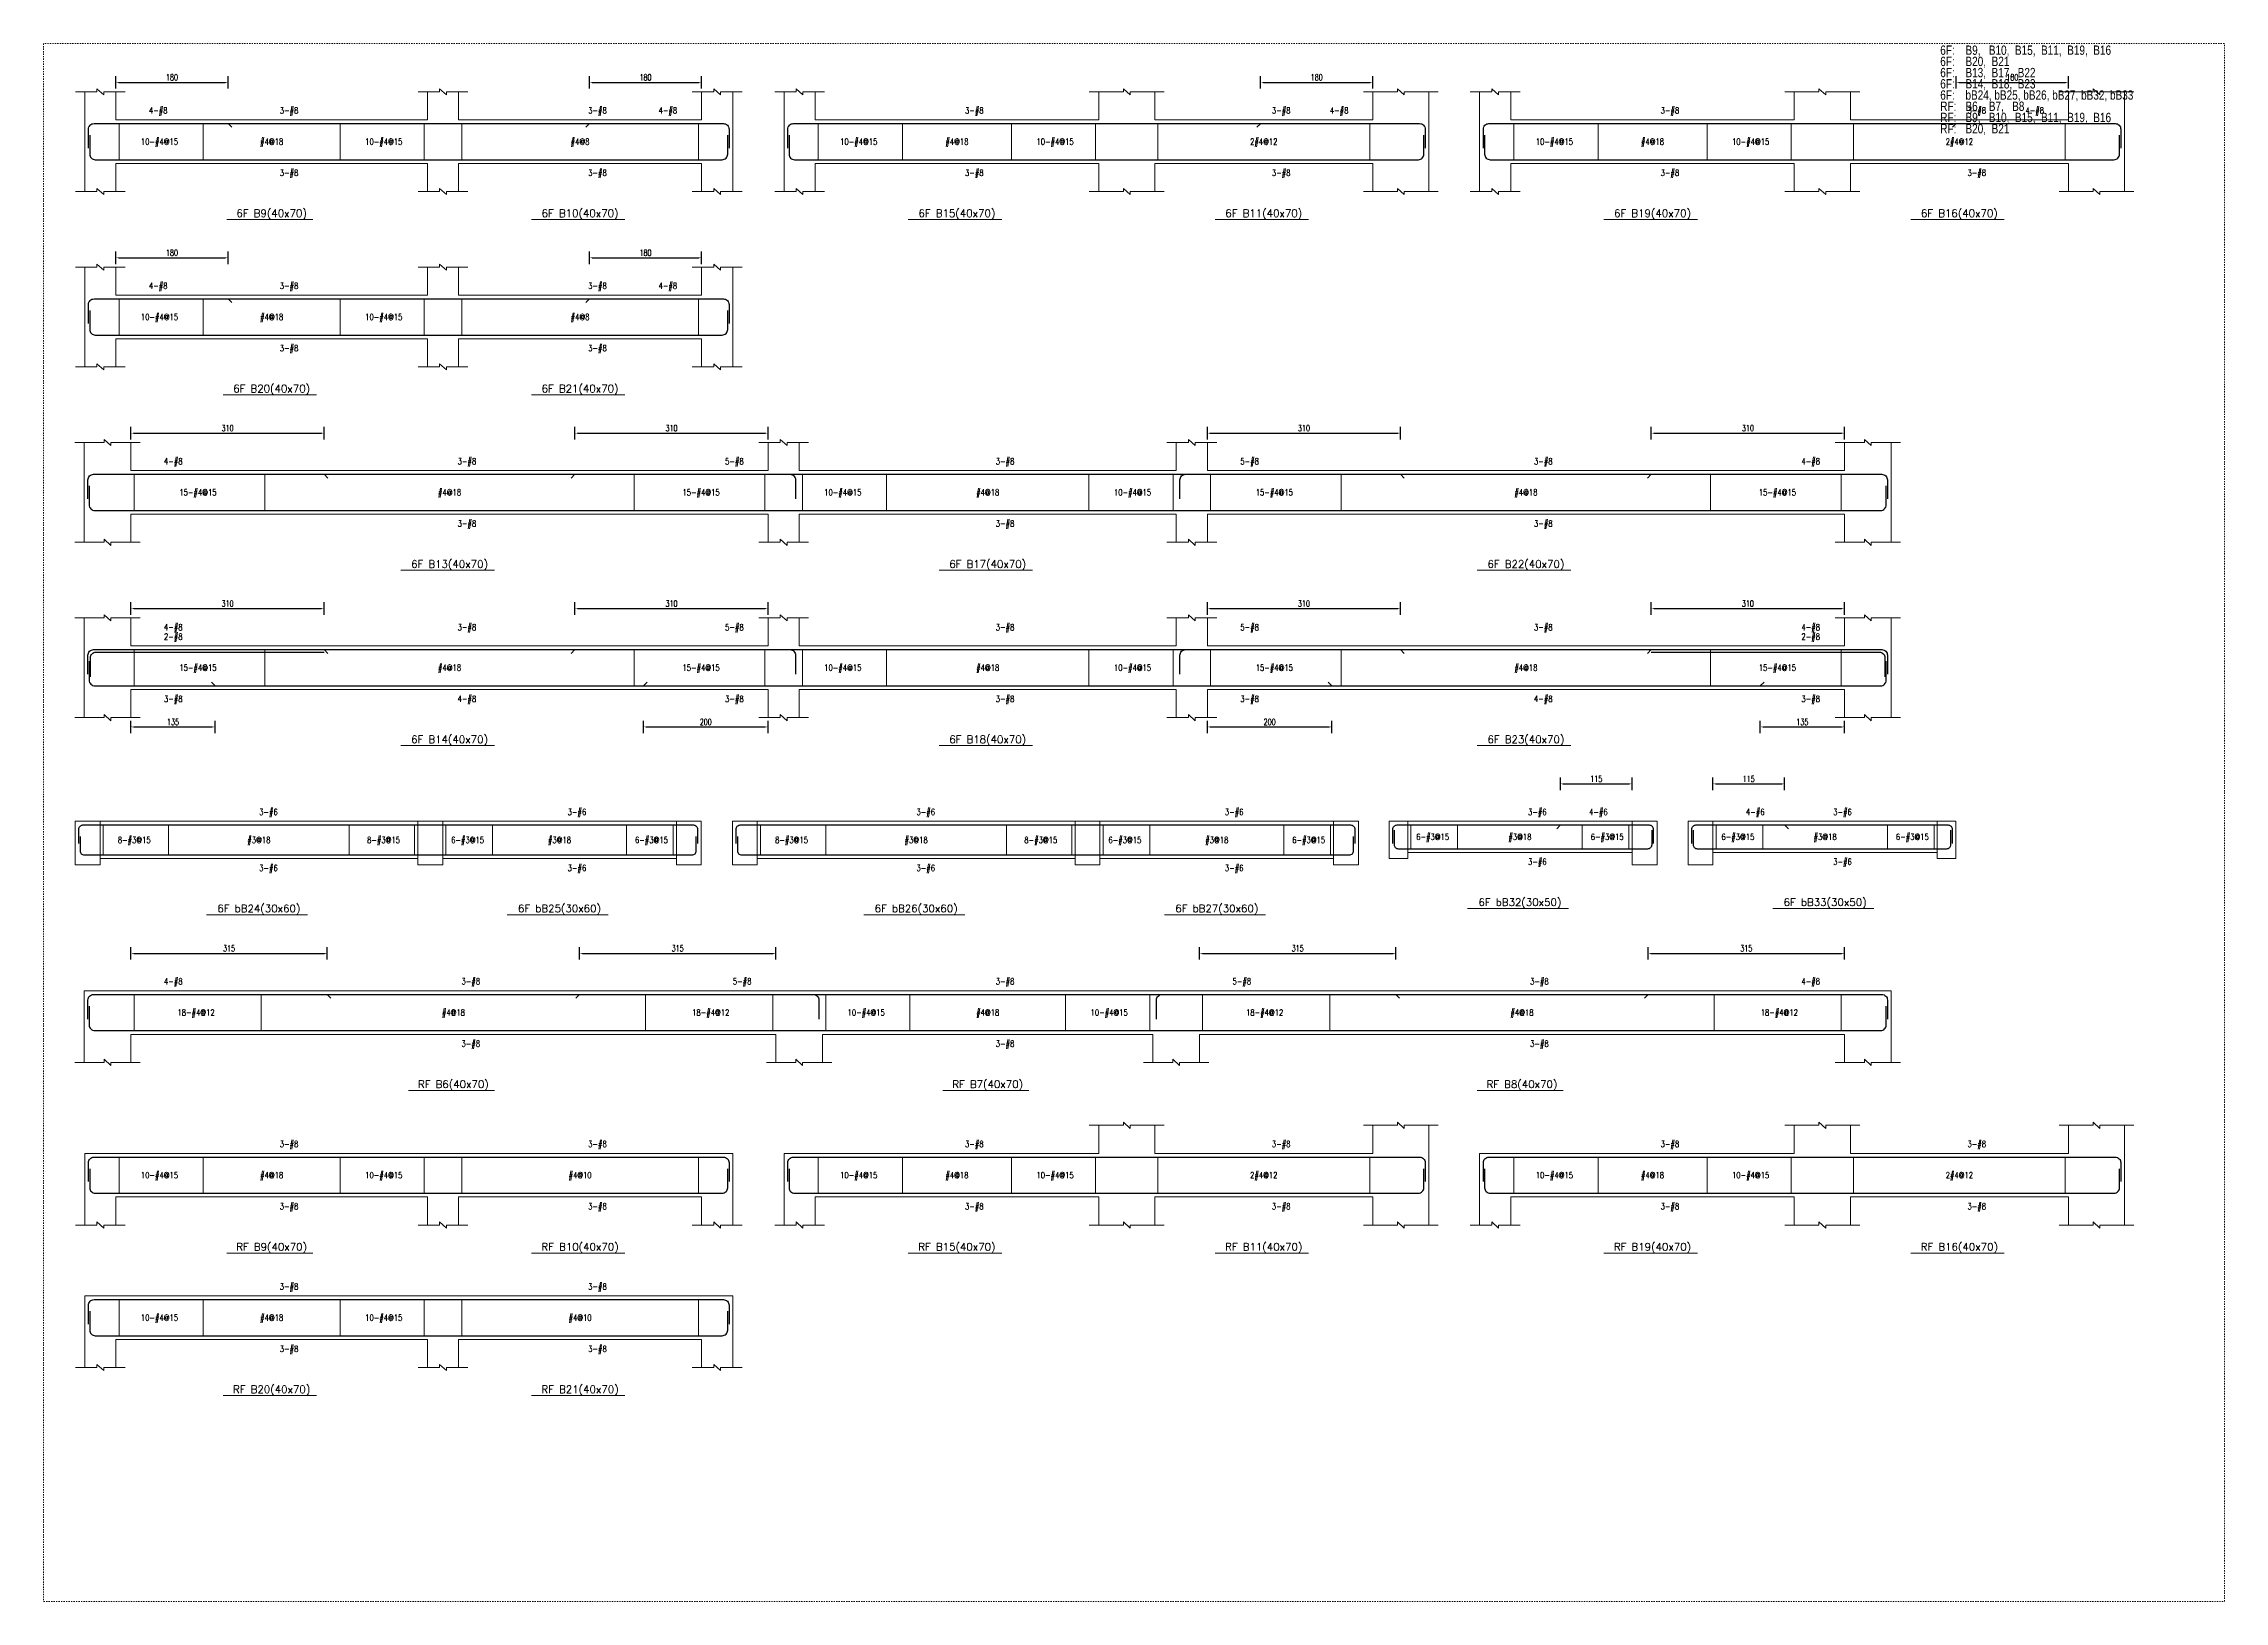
# Model space of a CAD drawing. Header units: millimetres. Extents: x 50 to 17750, y -6050 to -1000.
# Drawn here: x 14250 to 17750, y -3500 to -1000 of the extents above; entities that cross this region are included whole.
import ezdxf
from ezdxf.enums import TextEntityAlignment as Align

# ---------------------------------------------------------------- set-up
doc = ezdxf.new("R2010")
doc.units = ezdxf.units.MM
doc.linetypes.add('DOT', pattern=[4, 2, -2])
for name, color, linetype in [('主筋文字', 3, 'Continuous'), ('主筋文字引線', 3, 'Continuous'), ('主筋線', 1, 'Continuous'), ('剪力筋文字', 3, 'Continuous'), ('剪力筋文字引線', 3, 'Continuous'), ('剪力筋線', 3, 'Continuous'), ('圖框', 132, 'DOT'), ('尺寸標註-字串', 4, 'Continuous'), ('摘要資訊', 1, 'Continuous'), ('梁柱截斷記號', 3, 'Continuous'), ('梁跨名稱', 3, 'Continuous'), ('梁跨名稱底線', 3, 'Continuous'), ('邊界線', 3, 'Continuous'), ('邊界線-梁支撐外線', 3, 'Continuous')]:
    doc.layers.add(name, color=color, linetype=linetype)
doc.styles.add('note', font='romans', dxfattribs={"width": 0.75, "height": 10})
doc.styles.add('OAP_ROMANS', font='OAP_ROMANS.shx', dxfattribs={"height": 0.2, "bigfont": 'chineset.shx'})
doc.styles.add('romanc', font='romanc.shx', dxfattribs={"height": 0.2, "bigfont": 'chineset.shx'})
doc.styles.add('romans', font='romans.shx', dxfattribs={"height": 0.2, "bigfont": 'chineset.shx'})
doc.dimstyles.new('BeamRebarDim', dxfattribs={"dimtxt": 12, "dimasz": 4.5, "dimexe": 10, "dimexo": 1, "dimgap": 3, "dimtad": 1, "dimdec": 0, "dimdsep": 46, "dimtxsty": 'note', "dimcen": 2.5, "dimclrd": 256, "dimclre": 256, "dimclrt": 256, "dimadec": 0, "dimazin": 0, "dimtfac": 1, "dimtmove": 0, "dimatfit": 3, "dimfxl": 1, "dimtolj": 1, "dimarcsym": 0})

msp = doc.modelspace()

# ---------------------------------------------------------------- texts
at = {"layer": '主筋文字', "style": 'romans', "width": 0.8}
for s, p in [('4-#8', (14419, -1107.3)), ('3-#8', (14629, -1107.3)), ('3-#8', (15124, -1107.3)), ('4-#8', (15237, -1107.3)), ('3-#8', (15728.8, -1107.3)), ('3-#8', (16221.3, -1107.3)), ('4-#8', (16314.3, -1107.3)), ('3-#8', (16845.2, -1107.3)), ('3-#8', (17337.7, -1107.3)), ('4-#8', (17430.7, -1107.3)), ('3-#8', (14629, -1207.3)), ('3-#8', (15124, -1207.3)), ('3-#8', (15728.8, -1207.3)), ('3-#8', (16221.3, -1207.3)), ('3-#8', (16845.2, -1207.3)), ('3-#8', (17337.7, -1207.3)), ('4-#8', (14419, -1388.7)), ('3-#8', (14629, -1388.7)), ('3-#8', (15124, -1388.7)), ('4-#8', (15237, -1388.7)), ('3-#8', (14629, -1488.7)), ('3-#8', (15124, -1488.7)), ('4-#8', (14443.2, -1670.2)), ('3-#8', (14914.5, -1670.2)), ('5-#8', (15343.7, -1670.2)), ('3-#8', (15778.2, -1670.2)), ('5-#8', (16170.7, -1670.2)), ('3-#8', (16642, -1670.2)), ('4-#8', (17071.2, -1670.2)), ('3-#8', (14914.5, -1770.2)), ('3-#8', (15778.2, -1770.2)), ('3-#8', (16642, -1770.2)), ('4-#8', (14443.2, -1936.6)), ('2-#8', (14443.2, -1951.6)), ('3-#8', (14914.5, -1936.6)), ('5-#8', (15343.7, -1936.6)), ('3-#8', (15778.2, -1936.6)), ('5-#8', (16170.7, -1936.6)), ('3-#8', (16642, -1936.6)), ('4-#8', (17071.2, -1936.6)), ('2-#8', (17071.2, -1951.6)), ('3-#8', (14443.2, -2051.6)), ('4-#8', (14914.5, -2051.6)), ('3-#8', (15343.7, -2051.6)), ('3-#8', (15778.2, -2051.6)), ('3-#8', (16170.7, -2051.6)), ('4-#8', (16642, -2051.6)), ('3-#8', (17071.2, -2051.6)), ('3-#6', (14596, -2233)), ('3-#6', (15091, -2233)), ('3-#6', (15650.9, -2233)), ('3-#6', (16145.9, -2233)), ('3-#6', (16632.4, -2233)), ('4-#6', (16730.4, -2233)), ('4-#6', (16982.2, -2233)), ('3-#6', (17122.2, -2233)), ('3-#6', (16632.4, -2313)), ('3-#6', (17122.2, -2313)), ('3-#6', (14596, -2323)), ('3-#6', (15091, -2323)), ('3-#6', (15650.9, -2323)), ('3-#6', (16145.9, -2323)), ('4-#8', (14443.2, -2505)), ('3-#8', (14920.7, -2505)), ('5-#8', (15356.2, -2505)), ('3-#8', (15778.2, -2505)), ('5-#8', (16158.2, -2505)), ('3-#8', (16635.7, -2505)), ('4-#8', (17071.2, -2505)), ('3-#8', (14920.7, -2605)), ('3-#8', (15778.2, -2605)), ('3-#8', (16635.7, -2605)), ('3-#8', (14629, -2766)), ('3-#8', (15124, -2766)), ('3-#8', (15728.8, -2766)), ('3-#8', (16221.3, -2766)), ('3-#8', (16845.2, -2766)), ('3-#8', (17337.7, -2766)), ('3-#8', (14629, -2866)), ('3-#8', (15124, -2866)), ('3-#8', (15728.8, -2866)), ('3-#8', (16221.3, -2866)), ('3-#8', (16845.2, -2866)), ('3-#8', (17337.7, -2866)), ('3-#8', (14629, -2994.7)), ('3-#8', (15124, -2994.7)), ('3-#8', (14629, -3094.7)), ('3-#8', (15124, -3094.7))]:
    msp.add_text(s, height=10, dxfattribs=at).set_placement(p, align=Align.MIDDLE_LEFT)
at = {"layer": '剪力筋文字', "style": 'romans', "width": 0.8}
for s, p in [('10-#4@15', (14436, -1162.3)), ('#4@18', (14616, -1162.3)), ('10-#4@15', (14796, -1162.3)), ('#4@8', (15111, -1162.3)), ('10-#4@15', (15558.3, -1162.3)), ('#4@18', (15715.8, -1162.3)), ('10-#4@15', (15873.3, -1162.3)), ('2#4@12', (16208.3, -1162.3)), ('10-#4@15', (16674.7, -1162.3)), ('#4@18', (16832.2, -1162.3)), ('10-#4@15', (16989.7, -1162.3)), ('2#4@12', (17324.7, -1162.3)), ('10-#4@15', (14436, -1443.7)), ('#4@18', (14616, -1443.7)), ('10-#4@15', (14796, -1443.7)), ('#4@8', (15111, -1443.7)), ('15-#4@15', (14497.7, -1725.2)), ('#4@18', (14901.5, -1725.2)), ('15-#4@15', (15305.2, -1725.2)), ('10-#4@15', (15532.7, -1725.2)), ('#4@18', (15765.2, -1725.2)), ('10-#4@15', (15997.7, -1725.2)), ('15-#4@15', (16225.2, -1725.2)), ('#4@18', (16629, -1725.2)), ('15-#4@15', (17032.7, -1725.2)), ('15-#4@15', (14497.7, -2006.6)), ('#4@18', (14901.5, -2006.6)), ('15-#4@15', (15305.2, -2006.6)), ('10-#4@15', (15532.7, -2006.6)), ('#4@18', (15765.2, -2006.6)), ('10-#4@15', (15997.7, -2006.6)), ('15-#4@15', (16225.2, -2006.6)), ('#4@18', (16629, -2006.6)), ('15-#4@15', (17032.7, -2006.6)), ('8-#3@15', (14395.5, -2283)), ('#3@18', (14595.5, -2283)), ('8-#3@15', (14795.5, -2283)), ('6-#3@15', (14930.5, -2283)), ('#3@18', (15078, -2283)), ('6-#3@15', (15225.5, -2283)), ('8-#3@15', (15450.4, -2283)), ('#3@18', (15650.4, -2283)), ('8-#3@15', (15850.4, -2283)), ('6-#3@15', (15985.4, -2283)), ('#3@18', (16132.9, -2283)), ('6-#3@15', (16280.4, -2283)), ('6-#3@15', (16479.4, -2278)), ('#3@18', (16619.4, -2278)), ('6-#3@15', (16759.4, -2278)), ('6-#3@15', (16969.2, -2278)), ('#3@18', (17109.2, -2278)), ('6-#3@15', (17249.2, -2278)), ('18-#4@12', (14494.7, -2560)), ('#4@18', (14907.7, -2560)), ('18-#4@12', (15320.7, -2560)), ('10-#4@15', (15570.2, -2560)), ('#4@18', (15765.2, -2560)), ('10-#4@15', (15960.2, -2560)), ('18-#4@12', (16209.7, -2560)), ('#4@18', (16622.7, -2560)), ('18-#4@12', (17035.7, -2560)), ('10-#4@15', (14436, -2821)), ('#4@18', (14616, -2821)), ('10-#4@15', (14796, -2821)), ('#4@10', (15111, -2821)), ('10-#4@15', (15558.3, -2821)), ('#4@18', (15715.8, -2821)), ('10-#4@15', (15873.3, -2821)), ('2#4@12', (16208.3, -2821)), ('10-#4@15', (16674.7, -2821)), ('#4@18', (16832.2, -2821)), ('10-#4@15', (16989.7, -2821)), ('2#4@12', (17324.7, -2821)), ('10-#4@15', (14436, -3049.7)), ('#4@18', (14616, -3049.7)), ('10-#4@15', (14796, -3049.7)), ('#4@10', (15111, -3049.7))]:
    msp.add_text(s, height=10, dxfattribs=at).set_placement(p, align=Align.CENTER)
at = {"layer": '摘要資訊', "style": 'OAP_ROMANS', "width": 0.8}
for s, p in [('6F:', (17294, -1018)), (' B9,   B10,  B15,  B11,  B19,  B16', (17330, -1018)), ('6F:', (17294, -1036)), ('6F:', (17294, -1054)), (' B20,  B21', (17330, -1036)), (' B13,  B17,  B22', (17330, -1054)), ('6F:', (17294, -1072)), ('6F:', (17294, -1090)), (' bB24, bB25, bB26, bB27, bB32, bB33', (17330, -1090)), (' B14,  B18,  B23', (17330, -1072)), ('RF:', (17294, -1108)), ('RF:', (17294, -1126)), (' B6,   B7,   B8', (17330, -1108)), (' B9,   B10,  B15,  B11,  B19,  B16', (17330, -1126)), ('RF:', (17294, -1144)), (' B20,  B21', (17330, -1144))]:
    msp.add_text(s, height=15, dxfattribs=at).set_placement(p)
at = {"layer": '梁跨名稱', "style": 'romanc'}
for s, p in [('6F B9(40x70)', (14616, -1278.3)), ('6F B10(40x70)', (15111, -1278.3)), ('6F B15(40x70)', (15715.8, -1278.3)), ('6F B11(40x70)', (16208.3, -1278.3)), ('6F B19(40x70)', (16832.2, -1278.3)), ('6F B16(40x70)', (17324.7, -1278.3)), ('6F B20(40x70)', (14616, -1559.7)), ('6F B21(40x70)', (15111, -1559.7)), ('6F B13(40x70)', (14901.5, -1841.2)), ('6F B17(40x70)', (15765.2, -1841.2)), ('6F B22(40x70)', (16629, -1841.2)), ('6F B14(40x70)', (14901.5, -2122.6)), ('6F B18(40x70)', (15765.2, -2122.6)), ('6F B23(40x70)', (16629, -2122.6)), ('6F bB24(30x60)', (14595.5, -2394)), ('6F bB25(30x60)', (15078, -2394)), ('6F bB26(30x60)', (15650.4, -2394)), ('6F bB27(30x60)', (16132.9, -2394)), ('6F bB32(30x50)', (16619.4, -2384)), ('6F bB33(30x50)', (17109.2, -2384)), ('RF B6(40x70)', (14907.7, -2676)), ('RF B7(40x70)', (15765.2, -2676)), ('RF B8(40x70)', (16622.7, -2676)), ('RF B9(40x70)', (14616, -2937)), ('RF B10(40x70)', (15111, -2937)), ('RF B15(40x70)', (15715.8, -2937)), ('RF B11(40x70)', (16208.3, -2937)), ('RF B19(40x70)', (16832.2, -2937)), ('RF B16(40x70)', (17324.7, -2937)), ('RF B20(40x70)', (14616, -3165.7)), ('RF B21(40x70)', (15111, -3165.7))]:
    msp.add_text(s, height=12, dxfattribs=at).set_placement(p, align=Align.CENTER)

# ---------------------------------------------------------------- blocks, each defined once
blk = doc.blocks.new('*D154')
at = {"layer": 'Defpoints', "color": 0}
for p in [(14366.015625, -1073.265625), (14546.015625, -1062.265625), (14546.015625, -1073.265625)]:
    blk.add_point(p, dxfattribs=at)
at = {"layer": '尺寸標註-字串', "lineweight": -2}
for p, q in [((14366.015625, -1072.265625), (14366.015625, -1052.265625)), ((14370.515625, -1062.265625), (14541.515625, -1062.265625)), ((14546.015625, -1072.265625), (14546.015625, -1052.265625))]:
    blk.add_line(p, q, dxfattribs=at)
at = {"layer": '尺寸標註-字串'}
for points in [[(14370.515625, -1061.515625), (14370.515625, -1063.015625), (14366.015625, -1062.265625)], [(14541.515625, -1063.015625), (14541.515625, -1061.515625), (14546.015625, -1062.265625)]]:
    blk.add_solid(points, dxfattribs=at)
at = {"layer": '尺寸標註-字串', "insert": (14456.015625, -1054.220625), "char_height": 10, "attachment_point": 5, "style": 'note'}
blk.add_mtext('\\A1;180', dxfattribs=at)
blk = doc.blocks.new('*D155')
at = {"layer": 'Defpoints', "color": 0}
for p in [(15126.015625, -1073.265625), (15306.015625, -1062.265625), (15306.015625, -1073.265625)]:
    blk.add_point(p, dxfattribs=at)
at = {"layer": '尺寸標註-字串', "lineweight": -2}
for p, q in [((15126.015625, -1072.265625), (15126.015625, -1052.265625)), ((15130.515625, -1062.265625), (15301.515625, -1062.265625)), ((15306.015625, -1072.265625), (15306.015625, -1052.265625))]:
    blk.add_line(p, q, dxfattribs=at)
at = {"layer": '尺寸標註-字串'}
for points in [[(15130.515625, -1061.515625), (15130.515625, -1063.015625), (15126.015625, -1062.265625)], [(15301.515625, -1063.015625), (15301.515625, -1061.515625), (15306.015625, -1062.265625)]]:
    blk.add_solid(points, dxfattribs=at)
at = {"layer": '尺寸標註-字串', "insert": (15216.015625, -1054.220625), "char_height": 10, "attachment_point": 5, "style": 'note'}
blk.add_mtext('\\A1;180', dxfattribs=at)
blk = doc.blocks.new('*D156')
at = {"layer": 'Defpoints', "color": 0}
for p in [(16203.28125, -1073.265625), (16383.28125, -1062.265625), (16383.28125, -1073.265625)]:
    blk.add_point(p, dxfattribs=at)
at = {"layer": '尺寸標註-字串', "lineweight": -2}
for p, q in [((16203.28125, -1072.265625), (16203.28125, -1052.265625)), ((16207.78125, -1062.265625), (16378.78125, -1062.265625)), ((16383.28125, -1072.265625), (16383.28125, -1052.265625))]:
    blk.add_line(p, q, dxfattribs=at)
at = {"layer": '尺寸標註-字串'}
for points in [[(16207.78125, -1061.515625), (16207.78125, -1063.015625), (16203.28125, -1062.265625)], [(16378.78125, -1063.015625), (16378.78125, -1061.515625), (16383.28125, -1062.265625)]]:
    blk.add_solid(points, dxfattribs=at)
at = {"layer": '尺寸標註-字串', "insert": (16293.28125, -1054.220625), "char_height": 10, "attachment_point": 5, "style": 'note'}
blk.add_mtext('\\A1;180', dxfattribs=at)
blk = doc.blocks.new('*D157')
at = {"layer": 'Defpoints', "color": 0}
for p in [(17319.6875, -1073.265625), (17499.6875, -1062.265625), (17499.6875, -1073.265625)]:
    blk.add_point(p, dxfattribs=at)
at = {"layer": '尺寸標註-字串', "lineweight": -2}
for p, q in [((17319.6875, -1072.265625), (17319.6875, -1052.265625)), ((17324.1875, -1062.265625), (17495.1875, -1062.265625)), ((17499.6875, -1072.265625), (17499.6875, -1052.265625))]:
    blk.add_line(p, q, dxfattribs=at)
at = {"layer": '尺寸標註-字串'}
for points in [[(17324.1875, -1061.515625), (17324.1875, -1063.015625), (17319.6875, -1062.265625)], [(17495.1875, -1063.015625), (17495.1875, -1061.515625), (17499.6875, -1062.265625)]]:
    blk.add_solid(points, dxfattribs=at)
at = {"layer": '尺寸標註-字串', "insert": (17409.6875, -1054.220625), "char_height": 10, "attachment_point": 5, "style": 'note'}
blk.add_mtext('\\A1;180', dxfattribs=at)
blk = doc.blocks.new('*D158')
at = {"layer": 'Defpoints', "color": 0}
for p in [(14366, -1354.7), (14546, -1343.7), (14546, -1354.7)]:
    blk.add_point(p, dxfattribs=at)
at = {"layer": '尺寸標註-字串', "lineweight": -2}
for p, q in [((14366, -1353.7), (14366, -1333.7)), ((14370.5, -1343.7), (14541.5, -1343.7)), ((14546, -1353.7), (14546, -1333.7))]:
    blk.add_line(p, q, dxfattribs=at)
at = {"layer": '尺寸標註-字串'}
for points in [[(14370.5, -1343), (14370.5, -1344.5), (14366, -1343.7)], [(14541.5, -1344.5), (14541.5, -1343), (14546, -1343.7)]]:
    blk.add_solid(points, dxfattribs=at)
at = {"layer": '尺寸標註-字串', "insert": (14456, -1335.7), "char_height": 10, "attachment_point": 5, "style": 'note'}
blk.add_mtext('\\A1;180', dxfattribs=at)
blk = doc.blocks.new('*D159')
at = {"layer": 'Defpoints', "color": 0}
for p in [(15126, -1354.7), (15306, -1343.7), (15306, -1354.7)]:
    blk.add_point(p, dxfattribs=at)
at = {"layer": '尺寸標註-字串', "lineweight": -2}
for p, q in [((15126, -1353.7), (15126, -1333.7)), ((15130.5, -1343.7), (15301.5, -1343.7)), ((15306, -1353.7), (15306, -1333.7))]:
    blk.add_line(p, q, dxfattribs=at)
at = {"layer": '尺寸標註-字串'}
for points in [[(15130.5, -1343), (15130.5, -1344.5), (15126, -1343.7)], [(15301.5, -1344.5), (15301.5, -1343), (15306, -1343.7)]]:
    blk.add_solid(points, dxfattribs=at)
at = {"layer": '尺寸標註-字串', "insert": (15216, -1335.7), "char_height": 10, "attachment_point": 5, "style": 'note'}
blk.add_mtext('\\A1;180', dxfattribs=at)
blk = doc.blocks.new('*D160')
at = {"layer": 'Defpoints', "color": 0}
for p in [(14390.234375, -1636.15625), (14700.234375, -1625.15625), (14700.234375, -1636.15625)]:
    blk.add_point(p, dxfattribs=at)
at = {"layer": '尺寸標註-字串', "lineweight": -2}
for p, q in [((14390.234375, -1635.15625), (14390.234375, -1615.15625)), ((14394.734375, -1625.15625), (14695.734375, -1625.15625)), ((14700.234375, -1635.15625), (14700.234375, -1615.15625))]:
    blk.add_line(p, q, dxfattribs=at)
at = {"layer": '尺寸標註-字串'}
for points in [[(14394.734375, -1624.40625), (14394.734375, -1625.90625), (14390.234375, -1625.15625)], [(14695.734375, -1625.90625), (14695.734375, -1624.40625), (14700.234375, -1625.15625)]]:
    blk.add_solid(points, dxfattribs=at)
at = {"layer": '尺寸標註-字串', "insert": (14545.234375, -1617.11125), "char_height": 10, "attachment_point": 5, "style": 'note'}
blk.add_mtext('\\A1;310', dxfattribs=at)
blk = doc.blocks.new('*D161')
at = {"layer": 'Defpoints', "color": 0}
for p in [(15102.734375, -1636.15625), (15412.734375, -1625.15625), (15412.734375, -1636.15625)]:
    blk.add_point(p, dxfattribs=at)
at = {"layer": '尺寸標註-字串', "lineweight": -2}
for p, q in [((15102.734375, -1635.15625), (15102.734375, -1615.15625)), ((15107.234375, -1625.15625), (15408.234375, -1625.15625)), ((15412.734375, -1635.15625), (15412.734375, -1615.15625))]:
    blk.add_line(p, q, dxfattribs=at)
at = {"layer": '尺寸標註-字串'}
for points in [[(15107.234375, -1624.40625), (15107.234375, -1625.90625), (15102.734375, -1625.15625)], [(15408.234375, -1625.90625), (15408.234375, -1624.40625), (15412.734375, -1625.15625)]]:
    blk.add_solid(points, dxfattribs=at)
at = {"layer": '尺寸標註-字串', "insert": (15257.734375, -1617.11125), "char_height": 10, "attachment_point": 5, "style": 'note'}
blk.add_mtext('\\A1;310', dxfattribs=at)
blk = doc.blocks.new('*D162')
at = {"layer": 'Defpoints', "color": 0}
for p in [(16117.734375, -1636.15625), (16427.734375, -1625.15625), (16427.734375, -1636.15625)]:
    blk.add_point(p, dxfattribs=at)
at = {"layer": '尺寸標註-字串', "lineweight": -2}
for p, q in [((16117.734375, -1635.15625), (16117.734375, -1615.15625)), ((16122.234375, -1625.15625), (16423.234375, -1625.15625)), ((16427.734375, -1635.15625), (16427.734375, -1615.15625))]:
    blk.add_line(p, q, dxfattribs=at)
at = {"layer": '尺寸標註-字串'}
for points in [[(16122.234375, -1624.40625), (16122.234375, -1625.90625), (16117.734375, -1625.15625)], [(16423.234375, -1625.90625), (16423.234375, -1624.40625), (16427.734375, -1625.15625)]]:
    blk.add_solid(points, dxfattribs=at)
at = {"layer": '尺寸標註-字串', "insert": (16272.734375, -1617.11125), "char_height": 10, "attachment_point": 5, "style": 'note'}
blk.add_mtext('\\A1;310', dxfattribs=at)
blk = doc.blocks.new('*D163')
at = {"layer": 'Defpoints', "color": 0}
for p in [(16830.234375, -1636.15625), (17140.234375, -1625.15625), (17140.234375, -1636.15625)]:
    blk.add_point(p, dxfattribs=at)
at = {"layer": '尺寸標註-字串', "lineweight": -2}
for p, q in [((16830.234375, -1635.15625), (16830.234375, -1615.15625)), ((16834.734375, -1625.15625), (17135.734375, -1625.15625)), ((17140.234375, -1635.15625), (17140.234375, -1615.15625))]:
    blk.add_line(p, q, dxfattribs=at)
at = {"layer": '尺寸標註-字串'}
for points in [[(16834.734375, -1624.40625), (16834.734375, -1625.90625), (16830.234375, -1625.15625)], [(17135.734375, -1625.90625), (17135.734375, -1624.40625), (17140.234375, -1625.15625)]]:
    blk.add_solid(points, dxfattribs=at)
at = {"layer": '尺寸標註-字串', "insert": (16985.234375, -1617.11125), "char_height": 10, "attachment_point": 5, "style": 'note'}
blk.add_mtext('\\A1;310', dxfattribs=at)
blk = doc.blocks.new('*D164')
at = {"layer": 'Defpoints', "color": 0}
for p in [(14390.2, -1917.6), (14700.2, -1906.6), (14700.2, -1917.6)]:
    blk.add_point(p, dxfattribs=at)
at = {"layer": '尺寸標註-字串', "lineweight": -2}
for p, q in [((14390.2, -1916.6), (14390.2, -1896.6)), ((14394.7, -1906.6), (14695.7, -1906.6)), ((14700.2, -1916.6), (14700.2, -1896.6))]:
    blk.add_line(p, q, dxfattribs=at)
at = {"layer": '尺寸標註-字串'}
for points in [[(14394.7, -1905.9), (14394.7, -1907.4), (14390.2, -1906.6)], [(14695.7, -1907.4), (14695.7, -1905.9), (14700.2, -1906.6)]]:
    blk.add_solid(points, dxfattribs=at)
at = {"layer": '尺寸標註-字串', "insert": (14545.2, -1898.6), "char_height": 10, "attachment_point": 5, "style": 'note'}
blk.add_mtext('\\A1;310', dxfattribs=at)
blk = doc.blocks.new('*D165')
at = {"layer": 'Defpoints', "color": 0}
for p in [(15102.7, -1917.6), (15412.7, -1906.6), (15412.7, -1917.6)]:
    blk.add_point(p, dxfattribs=at)
at = {"layer": '尺寸標註-字串', "lineweight": -2}
for p, q in [((15102.7, -1916.6), (15102.7, -1896.6)), ((15107.2, -1906.6), (15408.2, -1906.6)), ((15412.7, -1916.6), (15412.7, -1896.6))]:
    blk.add_line(p, q, dxfattribs=at)
at = {"layer": '尺寸標註-字串'}
for points in [[(15107.2, -1905.9), (15107.2, -1907.4), (15102.7, -1906.6)], [(15408.2, -1907.4), (15408.2, -1905.9), (15412.7, -1906.6)]]:
    blk.add_solid(points, dxfattribs=at)
at = {"layer": '尺寸標註-字串', "insert": (15257.7, -1898.6), "char_height": 10, "attachment_point": 5, "style": 'note'}
blk.add_mtext('\\A1;310', dxfattribs=at)
blk = doc.blocks.new('*D166')
at = {"layer": 'Defpoints', "color": 0}
for p in [(14525.2, -2096.6), (14390.2, -2107.6), (14525.2, -2107.6)]:
    blk.add_point(p, dxfattribs=at)
at = {"layer": '尺寸標註-字串', "lineweight": -2}
for p, q in [((14390.2, -2106.6), (14390.2, -2086.6)), ((14394.7, -2096.6), (14520.7, -2096.6)), ((14525.2, -2106.6), (14525.2, -2086.6))]:
    blk.add_line(p, q, dxfattribs=at)
at = {"layer": '尺寸標註-字串'}
for points in [[(14394.7, -2095.9), (14394.7, -2097.4), (14390.2, -2096.6)], [(14520.7, -2097.4), (14520.7, -2095.9), (14525.2, -2096.6)]]:
    blk.add_solid(points, dxfattribs=at)
at = {"layer": '尺寸標註-字串', "insert": (14457.7, -2088.6), "char_height": 10, "attachment_point": 5, "style": 'note'}
blk.add_mtext('\\A1;135', dxfattribs=at)
blk = doc.blocks.new('*D167')
at = {"layer": 'Defpoints', "color": 0}
for p in [(15412.7, -2096.6), (15212.7, -2107.6), (15412.7, -2107.6)]:
    blk.add_point(p, dxfattribs=at)
at = {"layer": '尺寸標註-字串', "lineweight": -2}
for p, q in [((15212.7, -2106.6), (15212.7, -2086.6)), ((15217.2, -2096.6), (15408.2, -2096.6)), ((15412.7, -2106.6), (15412.7, -2086.6))]:
    blk.add_line(p, q, dxfattribs=at)
at = {"layer": '尺寸標註-字串'}
for points in [[(15217.2, -2095.9), (15217.2, -2097.4), (15212.7, -2096.6)], [(15408.2, -2097.4), (15408.2, -2095.9), (15412.7, -2096.6)]]:
    blk.add_solid(points, dxfattribs=at)
at = {"layer": '尺寸標註-字串', "insert": (15312.7, -2088.6), "char_height": 10, "attachment_point": 5, "style": 'note'}
blk.add_mtext('\\A1;200', dxfattribs=at)
blk = doc.blocks.new('*D168')
at = {"layer": 'Defpoints', "color": 0}
for p in [(16117.7, -1917.6), (16427.7, -1906.6), (16427.7, -1917.6)]:
    blk.add_point(p, dxfattribs=at)
at = {"layer": '尺寸標註-字串', "lineweight": -2}
for p, q in [((16117.7, -1916.6), (16117.7, -1896.6)), ((16122.2, -1906.6), (16423.2, -1906.6)), ((16427.7, -1916.6), (16427.7, -1896.6))]:
    blk.add_line(p, q, dxfattribs=at)
at = {"layer": '尺寸標註-字串'}
for points in [[(16122.2, -1905.9), (16122.2, -1907.4), (16117.7, -1906.6)], [(16423.2, -1907.4), (16423.2, -1905.9), (16427.7, -1906.6)]]:
    blk.add_solid(points, dxfattribs=at)
at = {"layer": '尺寸標註-字串', "insert": (16272.7, -1898.6), "char_height": 10, "attachment_point": 5, "style": 'note'}
blk.add_mtext('\\A1;310', dxfattribs=at)
blk = doc.blocks.new('*D169')
at = {"layer": 'Defpoints', "color": 0}
for p in [(16830.2, -1917.6), (17140.2, -1906.6), (17140.2, -1917.6)]:
    blk.add_point(p, dxfattribs=at)
at = {"layer": '尺寸標註-字串', "lineweight": -2}
for p, q in [((16830.2, -1916.6), (16830.2, -1896.6)), ((16834.7, -1906.6), (17135.7, -1906.6)), ((17140.2, -1916.6), (17140.2, -1896.6))]:
    blk.add_line(p, q, dxfattribs=at)
at = {"layer": '尺寸標註-字串'}
for points in [[(16834.7, -1905.9), (16834.7, -1907.4), (16830.2, -1906.6)], [(17135.7, -1907.4), (17135.7, -1905.9), (17140.2, -1906.6)]]:
    blk.add_solid(points, dxfattribs=at)
at = {"layer": '尺寸標註-字串', "insert": (16985.2, -1898.6), "char_height": 10, "attachment_point": 5, "style": 'note'}
blk.add_mtext('\\A1;310', dxfattribs=at)
blk = doc.blocks.new('*D170')
at = {"layer": 'Defpoints', "color": 0}
for p in [(16317.7, -2096.6), (16117.7, -2107.6), (16317.7, -2107.6)]:
    blk.add_point(p, dxfattribs=at)
at = {"layer": '尺寸標註-字串', "lineweight": -2}
for p, q in [((16117.7, -2106.6), (16117.7, -2086.6)), ((16122.2, -2096.6), (16313.2, -2096.6)), ((16317.7, -2106.6), (16317.7, -2086.6))]:
    blk.add_line(p, q, dxfattribs=at)
at = {"layer": '尺寸標註-字串'}
for points in [[(16122.2, -2095.9), (16122.2, -2097.4), (16117.7, -2096.6)], [(16313.2, -2097.4), (16313.2, -2095.9), (16317.7, -2096.6)]]:
    blk.add_solid(points, dxfattribs=at)
at = {"layer": '尺寸標註-字串', "insert": (16217.7, -2088.6), "char_height": 10, "attachment_point": 5, "style": 'note'}
blk.add_mtext('\\A1;200', dxfattribs=at)
blk = doc.blocks.new('*D171')
at = {"layer": 'Defpoints', "color": 0}
for p in [(17140.2, -2096.6), (17005.2, -2107.6), (17140.2, -2107.6)]:
    blk.add_point(p, dxfattribs=at)
at = {"layer": '尺寸標註-字串', "lineweight": -2}
for p, q in [((17005.2, -2106.6), (17005.2, -2086.6)), ((17009.7, -2096.6), (17135.7, -2096.6)), ((17140.2, -2106.6), (17140.2, -2086.6))]:
    blk.add_line(p, q, dxfattribs=at)
at = {"layer": '尺寸標註-字串'}
for points in [[(17009.7, -2095.9), (17009.7, -2097.4), (17005.2, -2096.6)], [(17135.7, -2097.4), (17135.7, -2095.9), (17140.2, -2096.6)]]:
    blk.add_solid(points, dxfattribs=at)
at = {"layer": '尺寸標註-字串', "insert": (17072.7, -2088.6), "char_height": 10, "attachment_point": 5, "style": 'note'}
blk.add_mtext('\\A1;135', dxfattribs=at)
blk = doc.blocks.new('*D172')
at = {"layer": 'Defpoints', "color": 0}
for p in [(16684.4, -2199), (16799.4, -2188), (16799.4, -2199)]:
    blk.add_point(p, dxfattribs=at)
at = {"layer": '尺寸標註-字串', "lineweight": -2}
for p, q in [((16684.4, -2198), (16684.4, -2178)), ((16688.9, -2188), (16794.9, -2188)), ((16799.4, -2198), (16799.4, -2178))]:
    blk.add_line(p, q, dxfattribs=at)
at = {"layer": '尺寸標註-字串'}
for points in [[(16688.9, -2187.3), (16688.9, -2188.8), (16684.4, -2188)], [(16794.9, -2188.8), (16794.9, -2187.3), (16799.4, -2188)]]:
    blk.add_solid(points, dxfattribs=at)
at = {"layer": '尺寸標註-字串', "insert": (16741.9, -2180), "char_height": 10, "attachment_point": 5, "style": 'note'}
blk.add_mtext('\\A1;115', dxfattribs=at)
blk = doc.blocks.new('*D173')
at = {"layer": 'Defpoints', "color": 0}
for p in [(16929.2, -2199), (17044.2, -2188), (17044.2, -2199)]:
    blk.add_point(p, dxfattribs=at)
at = {"layer": '尺寸標註-字串', "lineweight": -2}
for p, q in [((16929.2, -2198), (16929.2, -2178)), ((16933.7, -2188), (17039.7, -2188)), ((17044.2, -2198), (17044.2, -2178))]:
    blk.add_line(p, q, dxfattribs=at)
at = {"layer": '尺寸標註-字串'}
for points in [[(16933.7, -2187.3), (16933.7, -2188.8), (16929.2, -2188)], [(17039.7, -2188.8), (17039.7, -2187.3), (17044.2, -2188)]]:
    blk.add_solid(points, dxfattribs=at)
at = {"layer": '尺寸標註-字串', "insert": (16986.7, -2180), "char_height": 10, "attachment_point": 5, "style": 'note'}
blk.add_mtext('\\A1;115', dxfattribs=at)
blk = doc.blocks.new('*D174')
at = {"layer": 'Defpoints', "color": 0}
for p in [(14390.2, -2471), (14705.2, -2460), (14705.2, -2471)]:
    blk.add_point(p, dxfattribs=at)
at = {"layer": '尺寸標註-字串', "lineweight": -2}
for p, q in [((14390.2, -2470), (14390.2, -2450)), ((14394.7, -2460), (14700.7, -2460)), ((14705.2, -2470), (14705.2, -2450))]:
    blk.add_line(p, q, dxfattribs=at)
at = {"layer": '尺寸標註-字串'}
for points in [[(14394.7, -2459.3), (14394.7, -2460.8), (14390.2, -2460)], [(14700.7, -2460.8), (14700.7, -2459.3), (14705.2, -2460)]]:
    blk.add_solid(points, dxfattribs=at)
at = {"layer": '尺寸標註-字串', "insert": (14547.7, -2452), "char_height": 10, "attachment_point": 5, "style": 'note'}
blk.add_mtext('\\A1;315', dxfattribs=at)
blk = doc.blocks.new('*D175')
at = {"layer": 'Defpoints', "color": 0}
for p in [(15110.2, -2471), (15425.2, -2460), (15425.2, -2471)]:
    blk.add_point(p, dxfattribs=at)
at = {"layer": '尺寸標註-字串', "lineweight": -2}
for p, q in [((15110.2, -2470), (15110.2, -2450)), ((15114.7, -2460), (15420.7, -2460)), ((15425.2, -2470), (15425.2, -2450))]:
    blk.add_line(p, q, dxfattribs=at)
at = {"layer": '尺寸標註-字串'}
for points in [[(15114.7, -2459.3), (15114.7, -2460.8), (15110.2, -2460)], [(15420.7, -2460.8), (15420.7, -2459.3), (15425.2, -2460)]]:
    blk.add_solid(points, dxfattribs=at)
at = {"layer": '尺寸標註-字串', "insert": (15267.7, -2452), "char_height": 10, "attachment_point": 5, "style": 'note'}
blk.add_mtext('\\A1;315', dxfattribs=at)
blk = doc.blocks.new('*D176')
at = {"layer": 'Defpoints', "color": 0}
for p in [(16105.2, -2471), (16420.2, -2460), (16420.2, -2471)]:
    blk.add_point(p, dxfattribs=at)
at = {"layer": '尺寸標註-字串', "lineweight": -2}
for p, q in [((16105.2, -2470), (16105.2, -2450)), ((16109.7, -2460), (16415.7, -2460)), ((16420.2, -2470), (16420.2, -2450))]:
    blk.add_line(p, q, dxfattribs=at)
at = {"layer": '尺寸標註-字串'}
for points in [[(16109.7, -2459.3), (16109.7, -2460.8), (16105.2, -2460)], [(16415.7, -2460.8), (16415.7, -2459.3), (16420.2, -2460)]]:
    blk.add_solid(points, dxfattribs=at)
at = {"layer": '尺寸標註-字串', "insert": (16262.7, -2452), "char_height": 10, "attachment_point": 5, "style": 'note'}
blk.add_mtext('\\A1;315', dxfattribs=at)
blk = doc.blocks.new('*D177')
at = {"layer": 'Defpoints', "color": 0}
for p in [(16825.2, -2471), (17140.2, -2460), (17140.2, -2471)]:
    blk.add_point(p, dxfattribs=at)
at = {"layer": '尺寸標註-字串', "lineweight": -2}
for p, q in [((16825.2, -2470), (16825.2, -2450)), ((16829.7, -2460), (17135.7, -2460)), ((17140.2, -2470), (17140.2, -2450))]:
    blk.add_line(p, q, dxfattribs=at)
at = {"layer": '尺寸標註-字串'}
for points in [[(16829.7, -2459.3), (16829.7, -2460.8), (16825.2, -2460)], [(17135.7, -2460.8), (17135.7, -2459.3), (17140.2, -2460)]]:
    blk.add_solid(points, dxfattribs=at)
at = {"layer": '尺寸標註-字串', "insert": (16982.7, -2452), "char_height": 10, "attachment_point": 5, "style": 'note'}
blk.add_mtext('\\A1;315', dxfattribs=at)

# ---------------------------------------------------------------- dimensions: what is measured, and where the dimension line sits
at = {"layer": '尺寸標註-字串'}
for base, p1, p2, picture, middle in [((14546, -1062.3), (14366, -1073.3), (14546, -1073.3), '*D154', (14456, -1054.2)), ((15306, -1062.3), (15126, -1073.3), (15306, -1073.3), '*D155', (15216, -1054.2)), ((16383.3, -1062.3), (16203.3, -1073.3), (16383.3, -1073.3), '*D156', (16293.3, -1054.2)), ((17499.7, -1062.3), (17319.7, -1073.3), (17499.7, -1073.3), '*D157', (17409.7, -1054.2)), ((14546, -1343.7), (14366, -1354.7), (14546, -1354.7), '*D158', (14456, -1335.7)), ((15306, -1343.7), (15126, -1354.7), (15306, -1354.7), '*D159', (15216, -1335.7)), ((14700.2, -1625.2), (14390.2, -1636.2), (14700.2, -1636.2), '*D160', (14545.2, -1617.1)), ((15412.7, -1625.2), (15102.7, -1636.2), (15412.7, -1636.2), '*D161', (15257.7, -1617.1)), ((16427.7, -1625.2), (16117.7, -1636.2), (16427.7, -1636.2), '*D162', (16272.7, -1617.1)), ((17140.2, -1625.2), (16830.2, -1636.2), (17140.2, -1636.2), '*D163', (16985.2, -1617.1)), ((14700.2, -1906.6), (14390.2, -1917.6), (14700.2, -1917.6), '*D164', (14545.2, -1898.6)), ((15412.7, -1906.6), (15102.7, -1917.6), (15412.7, -1917.6), '*D165', (15257.7, -1898.6)), ((16427.7, -1906.6), (16117.7, -1917.6), (16427.7, -1917.6), '*D168', (16272.7, -1898.6)), ((17140.2, -1906.6), (16830.2, -1917.6), (17140.2, -1917.6), '*D169', (16985.2, -1898.6)), ((14525.2, -2096.6), (14390.2, -2107.6), (14525.2, -2107.6), '*D166', (14457.7, -2088.6)), ((15412.7, -2096.6), (15212.7, -2107.6), (15412.7, -2107.6), '*D167', (15312.7, -2088.6)), ((16317.7, -2096.6), (16117.7, -2107.6), (16317.7, -2107.6), '*D170', (16217.7, -2088.6)), ((17140.2, -2096.6), (17005.2, -2107.6), (17140.2, -2107.6), '*D171', (17072.7, -2088.6)), ((16799.4, -2188), (16684.4, -2199), (16799.4, -2199), '*D172', (16741.9, -2180)), ((17044.2, -2188), (16929.2, -2199), (17044.2, -2199), '*D173', (16986.7, -2180)), ((14705.2, -2460), (14390.2, -2471), (14705.2, -2471), '*D174', (14547.7, -2452)), ((15425.2, -2460), (15110.2, -2471), (15425.2, -2471), '*D175', (15267.7, -2452)), ((16420.2, -2460), (16105.2, -2471), (16420.2, -2471), '*D176', (16262.7, -2452)), ((17140.2, -2460), (16825.2, -2471), (17140.2, -2471), '*D177', (16982.7, -2452))]:
    dim = msp.add_linear_dim(base=base, p1=p1, p2=p2, dimstyle='BeamRebarDim', dxfattribs=at)
    dim.commit()
    dim.dimension.update_dxf_attribs({"geometry": picture, "text_midpoint": middle})

# ---------------------------------------------------------------- linework, layer by layer
at = {"layer": '主筋文字引線', "lineweight": 5}
for points in [[(14406, -1128.3, 0, 1.5, 0), (14406, -1123.8, 0, 0, 0), (14406, -1107.3, 0, 0, 0), (14416, -1107.3, 0, 0, 0)], [(14616, -1128.3, 0, 1.5, 0), (14616, -1123.8, 0, 0, 0), (14616, -1107.3, 0, 0, 0), (14626, -1107.3, 0, 0, 0)], [(15111, -1128.3, 0, 1.5, 0), (15111, -1123.8, 0, 0, 0), (15111, -1107.3, 0, 0, 0), (15121, -1107.3, 0, 0, 0)], [(15221, -1128.3, 0, 1.5, 0), (15221, -1123.8, 0, 0, 0), (15221, -1107.3, 0, 0, 0), (15234, -1107.3, 0, 0, 0)], [(15715.8, -1128.3, 0, 1.5, 0), (15715.8, -1123.8, 0, 0, 0), (15715.8, -1107.3, 0, 0, 0), (15725.8, -1107.3, 0, 0, 0)], [(16208.3, -1128.3, 0, 1.5, 0), (16208.3, -1123.8, 0, 0, 0), (16208.3, -1107.3, 0, 0, 0), (16218.3, -1107.3, 0, 0, 0)], [(16298.3, -1128.3, 0, 1.5, 0), (16298.3, -1123.8, 0, 0, 0), (16298.3, -1107.3, 0, 0, 0), (16311.3, -1107.3, 0, 0, 0)], [(16832.2, -1128.3, 0, 1.5, 0), (16832.2, -1123.8, 0, 0, 0), (16832.2, -1107.3, 0, 0, 0), (16842.2, -1107.3, 0, 0, 0)], [(17324.7, -1128.3, 0, 1.5, 0), (17324.7, -1123.8, 0, 0, 0), (17324.7, -1107.3, 0, 0, 0), (17334.7, -1107.3, 0, 0, 0)], [(17414.7, -1128.3, 0, 1.5, 0), (17414.7, -1123.8, 0, 0, 0), (17414.7, -1107.3, 0, 0, 0), (17427.7, -1107.3, 0, 0, 0)], [(14616, -1186.3, 0, 1.5, 0), (14616, -1190.8, 0, 0, 0), (14616, -1207.3, 0, 0, 0), (14626, -1207.3, 0, 0, 0)], [(15111, -1186.3, 0, 1.5, 0), (15111, -1190.8, 0, 0, 0), (15111, -1207.3, 0, 0, 0), (15121, -1207.3, 0, 0, 0)], [(15715.8, -1186.3, 0, 1.5, 0), (15715.8, -1190.8, 0, 0, 0), (15715.8, -1207.3, 0, 0, 0), (15725.8, -1207.3, 0, 0, 0)], [(16208.3, -1186.3, 0, 1.5, 0), (16208.3, -1190.8, 0, 0, 0), (16208.3, -1207.3, 0, 0, 0), (16218.3, -1207.3, 0, 0, 0)], [(16832.2, -1186.3, 0, 1.5, 0), (16832.2, -1190.8, 0, 0, 0), (16832.2, -1207.3, 0, 0, 0), (16842.2, -1207.3, 0, 0, 0)], [(17324.7, -1186.3, 0, 1.5, 0), (17324.7, -1190.8, 0, 0, 0), (17324.7, -1207.3, 0, 0, 0), (17334.7, -1207.3, 0, 0, 0)], [(14406, -1409.7, 0, 1.5, 0), (14406, -1405.2, 0, 0, 0), (14406, -1388.7, 0, 0, 0), (14416, -1388.7, 0, 0, 0)], [(14616, -1409.7, 0, 1.5, 0), (14616, -1405.2, 0, 0, 0), (14616, -1388.7, 0, 0, 0), (14626, -1388.7, 0, 0, 0)], [(15111, -1409.7, 0, 1.5, 0), (15111, -1405.2, 0, 0, 0), (15111, -1388.7, 0, 0, 0), (15121, -1388.7, 0, 0, 0)], [(15221, -1409.7, 0, 1.5, 0), (15221, -1405.2, 0, 0, 0), (15221, -1388.7, 0, 0, 0), (15234, -1388.7, 0, 0, 0)], [(14616, -1467.7, 0, 1.5, 0), (14616, -1472.2, 0, 0, 0), (14616, -1488.7, 0, 0, 0), (14626, -1488.7, 0, 0, 0)], [(15111, -1467.7, 0, 1.5, 0), (15111, -1472.2, 0, 0, 0), (15111, -1488.7, 0, 0, 0), (15121, -1488.7, 0, 0, 0)], [(14430.2, -1691.2, 0, 1.5, 0), (14430.2, -1686.7, 0, 0, 0), (14430.2, -1670.2, 0, 0, 0), (14440.2, -1670.2, 0, 0, 0)], [(14901.5, -1691.2, 0, 1.5, 0), (14901.5, -1686.7, 0, 0, 0), (14901.5, -1670.2, 0, 0, 0), (14911.5, -1670.2, 0, 0, 0)], [(15327.7, -1691.2, 0, 1.5, 0), (15327.7, -1686.7, 0, 0, 0), (15327.7, -1670.2, 0, 0, 0), (15340.7, -1670.2, 0, 0, 0)], [(15765.2, -1691.2, 0, 1.5, 0), (15765.2, -1686.7, 0, 0, 0), (15765.2, -1670.2, 0, 0, 0), (15775.2, -1670.2, 0, 0, 0)], [(16157.7, -1691.2, 0, 1.5, 0), (16157.7, -1686.7, 0, 0, 0), (16157.7, -1670.2, 0, 0, 0), (16167.7, -1670.2, 0, 0, 0)], [(16629, -1691.2, 0, 1.5, 0), (16629, -1686.7, 0, 0, 0), (16629, -1670.2, 0, 0, 0), (16639, -1670.2, 0, 0, 0)], [(17055.2, -1691.2, 0, 1.5, 0), (17055.2, -1686.7, 0, 0, 0), (17055.2, -1670.2, 0, 0, 0), (17068.2, -1670.2, 0, 0, 0)], [(14901.5, -1749.2, 0, 1.5, 0), (14901.5, -1753.7, 0, 0, 0), (14901.5, -1770.2, 0, 0, 0), (14911.5, -1770.2, 0, 0, 0)], [(15765.2, -1749.2, 0, 1.5, 0), (15765.2, -1753.7, 0, 0, 0), (15765.2, -1770.2, 0, 0, 0), (15775.2, -1770.2, 0, 0, 0)], [(16629, -1749.2, 0, 1.5, 0), (16629, -1753.7, 0, 0, 0), (16629, -1770.2, 0, 0, 0), (16639, -1770.2, 0, 0, 0)], [(14430.2, -1972.6, 0, 1.5, 0), (14430.2, -1968.1, 0, 0, 0), (14430.2, -1936.6, 0, 0, 0), (14440.2, -1936.6, 0, 0, 0)], [(14430.2, -1976.6, 0, 1.5, 0), (14430.2, -1972.1, 0, 0, 0), (14430.2, -1951.6, 0, 0, 0), (14440.2, -1951.6, 0, 0, 0)], [(14901.5, -1972.6, 0, 1.5, 0), (14901.5, -1968.1, 0, 0, 0), (14901.5, -1936.6, 0, 0, 0), (14911.5, -1936.6, 0, 0, 0)], [(15327.7, -1972.6, 0, 1.5, 0), (15327.7, -1968.1, 0, 0, 0), (15327.7, -1936.6, 0, 0, 0), (15340.7, -1936.6, 0, 0, 0)], [(15765.2, -1972.6, 0, 1.5, 0), (15765.2, -1968.1, 0, 0, 0), (15765.2, -1936.6, 0, 0, 0), (15775.2, -1936.6, 0, 0, 0)], [(16157.7, -1972.6, 0, 1.5, 0), (16157.7, -1968.1, 0, 0, 0), (16157.7, -1936.6, 0, 0, 0), (16167.7, -1936.6, 0, 0, 0)], [(16629, -1972.6, 0, 1.5, 0), (16629, -1968.1, 0, 0, 0), (16629, -1936.6, 0, 0, 0), (16639, -1936.6, 0, 0, 0)], [(17055.2, -1972.6, 0, 1.5, 0), (17055.2, -1968.1, 0, 0, 0), (17055.2, -1936.6, 0, 0, 0), (17068.2, -1936.6, 0, 0, 0)], [(17055.2, -1976.6, 0, 1.5, 0), (17055.2, -1972.1, 0, 0, 0), (17055.2, -1951.6, 0, 0, 0), (17068.2, -1951.6, 0, 0, 0)], [(14430.2, -2030.6, 0, 1.5, 0), (14430.2, -2035.1, 0, 0, 0), (14430.2, -2051.6, 0, 0, 0), (14440.2, -2051.6, 0, 0, 0)], [(14901.5, -2030.6, 0, 1.5, 0), (14901.5, -2035.1, 0, 0, 0), (14901.5, -2051.6, 0, 0, 0), (14911.5, -2051.6, 0, 0, 0)], [(15327.7, -2030.6, 0, 1.5, 0), (15327.7, -2035.1, 0, 0, 0), (15327.7, -2051.6, 0, 0, 0), (15340.7, -2051.6, 0, 0, 0)], [(15765.2, -2030.6, 0, 1.5, 0), (15765.2, -2035.1, 0, 0, 0), (15765.2, -2051.6, 0, 0, 0), (15775.2, -2051.6, 0, 0, 0)], [(16157.7, -2030.6, 0, 1.5, 0), (16157.7, -2035.1, 0, 0, 0), (16157.7, -2051.6, 0, 0, 0), (16167.7, -2051.6, 0, 0, 0)], [(16629, -2030.6, 0, 1.5, 0), (16629, -2035.1, 0, 0, 0), (16629, -2051.6, 0, 0, 0), (16639, -2051.6, 0, 0, 0)], [(17055.2, -2030.6, 0, 1.5, 0), (17055.2, -2035.1, 0, 0, 0), (17055.2, -2051.6, 0, 0, 0), (17068.2, -2051.6, 0, 0, 0)], [(14583, -2254, 0, 1.5, 0), (14583, -2249.5, 0, 0, 0), (14583, -2233, 0, 0, 0), (14593, -2233, 0, 0, 0)], [(15078, -2254, 0, 1.5, 0), (15078, -2249.5, 0, 0, 0), (15078, -2233, 0, 0, 0), (15088, -2233, 0, 0, 0)], [(15637.9, -2254, 0, 1.5, 0), (15637.9, -2249.5, 0, 0, 0), (15637.9, -2233, 0, 0, 0), (15647.9, -2233, 0, 0, 0)], [(16132.9, -2254, 0, 1.5, 0), (16132.9, -2249.5, 0, 0, 0), (16132.9, -2233, 0, 0, 0), (16142.9, -2233, 0, 0, 0)], [(16619.4, -2254, 0, 1.5, 0), (16619.4, -2249.5, 0, 0, 0), (16619.4, -2233, 0, 0, 0), (16629.4, -2233, 0, 0, 0)], [(16714.4, -2254, 0, 1.5, 0), (16714.4, -2249.5, 0, 0, 0), (16714.4, -2233, 0, 0, 0), (16727.4, -2233, 0, 0, 0)], [(16969.2, -2254, 0, 1.5, 0), (16969.2, -2249.5, 0, 0, 0), (16969.2, -2233, 0, 0, 0), (16979.2, -2233, 0, 0, 0)], [(17109.2, -2254, 0, 1.5, 0), (17109.2, -2249.5, 0, 0, 0), (17109.2, -2233, 0, 0, 0), (17119.2, -2233, 0, 0, 0)], [(14583, -2302, 0, 1.5, 0), (14583, -2306.5, 0, 0, 0), (14583, -2323, 0, 0, 0), (14593, -2323, 0, 0, 0)], [(15078, -2302, 0, 1.5, 0), (15078, -2306.5, 0, 0, 0), (15078, -2323, 0, 0, 0), (15088, -2323, 0, 0, 0)], [(15637.9, -2302, 0, 1.5, 0), (15637.9, -2306.5, 0, 0, 0), (15637.9, -2323, 0, 0, 0), (15647.9, -2323, 0, 0, 0)], [(16132.9, -2302, 0, 1.5, 0), (16132.9, -2306.5, 0, 0, 0), (16132.9, -2323, 0, 0, 0), (16142.9, -2323, 0, 0, 0)], [(16619.4, -2292, 0, 1.5, 0), (16619.4, -2296.5, 0, 0, 0), (16619.4, -2313, 0, 0, 0), (16629.4, -2313, 0, 0, 0)], [(17109.2, -2292, 0, 1.5, 0), (17109.2, -2296.5, 0, 0, 0), (17109.2, -2313, 0, 0, 0), (17119.2, -2313, 0, 0, 0)], [(14430.2, -2526, 0, 1.5, 0), (14430.2, -2521.5, 0, 0, 0), (14430.2, -2505, 0, 0, 0), (14440.2, -2505, 0, 0, 0)], [(14907.7, -2526, 0, 1.5, 0), (14907.7, -2521.5, 0, 0, 0), (14907.7, -2505, 0, 0, 0), (14917.7, -2505, 0, 0, 0)], [(15340.2, -2526, 0, 1.5, 0), (15340.2, -2521.5, 0, 0, 0), (15340.2, -2505, 0, 0, 0), (15353.2, -2505, 0, 0, 0)], [(15765.2, -2526, 0, 1.5, 0), (15765.2, -2521.5, 0, 0, 0), (15765.2, -2505, 0, 0, 0), (15775.2, -2505, 0, 0, 0)], [(16145.2, -2526, 0, 1.5, 0), (16145.2, -2521.5, 0, 0, 0), (16145.2, -2505, 0, 0, 0), (16155.2, -2505, 0, 0, 0)], [(16622.7, -2526, 0, 1.5, 0), (16622.7, -2521.5, 0, 0, 0), (16622.7, -2505, 0, 0, 0), (16632.7, -2505, 0, 0, 0)], [(17055.2, -2526, 0, 1.5, 0), (17055.2, -2521.5, 0, 0, 0), (17055.2, -2505, 0, 0, 0), (17068.2, -2505, 0, 0, 0)], [(14907.7, -2584, 0, 1.5, 0), (14907.7, -2588.5, 0, 0, 0), (14907.7, -2605, 0, 0, 0), (14917.7, -2605, 0, 0, 0)], [(15765.2, -2584, 0, 1.5, 0), (15765.2, -2588.5, 0, 0, 0), (15765.2, -2605, 0, 0, 0), (15775.2, -2605, 0, 0, 0)], [(16622.7, -2584, 0, 1.5, 0), (16622.7, -2588.5, 0, 0, 0), (16622.7, -2605, 0, 0, 0), (16632.7, -2605, 0, 0, 0)], [(14616, -2787, 0, 1.5, 0), (14616, -2782.5, 0, 0, 0), (14616, -2766, 0, 0, 0), (14626, -2766, 0, 0, 0)], [(15111, -2787, 0, 1.5, 0), (15111, -2782.5, 0, 0, 0), (15111, -2766, 0, 0, 0), (15121, -2766, 0, 0, 0)], [(15715.8, -2787, 0, 1.5, 0), (15715.8, -2782.5, 0, 0, 0), (15715.8, -2766, 0, 0, 0), (15725.8, -2766, 0, 0, 0)], [(16208.3, -2787, 0, 1.5, 0), (16208.3, -2782.5, 0, 0, 0), (16208.3, -2766, 0, 0, 0), (16218.3, -2766, 0, 0, 0)], [(16832.2, -2787, 0, 1.5, 0), (16832.2, -2782.5, 0, 0, 0), (16832.2, -2766, 0, 0, 0), (16842.2, -2766, 0, 0, 0)], [(17324.7, -2787, 0, 1.5, 0), (17324.7, -2782.5, 0, 0, 0), (17324.7, -2766, 0, 0, 0), (17334.7, -2766, 0, 0, 0)], [(14616, -2845, 0, 1.5, 0), (14616, -2849.5, 0, 0, 0), (14616, -2866, 0, 0, 0), (14626, -2866, 0, 0, 0)], [(15111, -2845, 0, 1.5, 0), (15111, -2849.5, 0, 0, 0), (15111, -2866, 0, 0, 0), (15121, -2866, 0, 0, 0)], [(15715.8, -2845, 0, 1.5, 0), (15715.8, -2849.5, 0, 0, 0), (15715.8, -2866, 0, 0, 0), (15725.8, -2866, 0, 0, 0)], [(16208.3, -2845, 0, 1.5, 0), (16208.3, -2849.5, 0, 0, 0), (16208.3, -2866, 0, 0, 0), (16218.3, -2866, 0, 0, 0)], [(16832.2, -2845, 0, 1.5, 0), (16832.2, -2849.5, 0, 0, 0), (16832.2, -2866, 0, 0, 0), (16842.2, -2866, 0, 0, 0)], [(17324.7, -2845, 0, 1.5, 0), (17324.7, -2849.5, 0, 0, 0), (17324.7, -2866, 0, 0, 0), (17334.7, -2866, 0, 0, 0)], [(14616, -3015.7, 0, 1.5, 0), (14616, -3011.2, 0, 0, 0), (14616, -2994.7, 0, 0, 0), (14626, -2994.7, 0, 0, 0)], [(15111, -3015.7, 0, 1.5, 0), (15111, -3011.2, 0, 0, 0), (15111, -2994.7, 0, 0, 0), (15121, -2994.7, 0, 0, 0)], [(14616, -3073.7, 0, 1.5, 0), (14616, -3078.2, 0, 0, 0), (14616, -3094.7, 0, 0, 0), (14626, -3094.7, 0, 0, 0)], [(15111, -3073.7, 0, 1.5, 0), (15111, -3078.2, 0, 0, 0), (15111, -3094.7, 0, 0, 0), (15121, -3094.7, 0, 0, 0)]]:
    msp.add_lwpolyline(points, format="xyseb", dxfattribs=at)
at = {"layer": '主筋線', "lineweight": 30}
for points in [[(14322, -1167.6), (14322, -1137.2, -0.414214), (14330.9, -1128.3), (14366, -1128.3)], [(14324, -1146.9), (14324, -1177.4, 0.414214), (14332.9, -1186.3), (14366, -1186.3)], [(15306, -1128.3), (15341.1, -1128.3, -0.414214), (15350, -1137.2), (15350, -1167.6)], [(15306, -1186.3), (15339.1, -1186.3, 0.414214), (15348, -1177.4), (15348, -1146.9)], [(15444.3, -1167.6), (15444.3, -1137.2, -0.414214), (15453.2, -1128.3), (15488.3, -1128.3)], [(15446.3, -1146.9), (15446.3, -1177.4, 0.414214), (15455.2, -1186.3), (15488.3, -1186.3)], [(16383.3, -1128.3), (16458.4, -1128.3, -0.414214), (16467.3, -1137.2), (16467.3, -1167.6)], [(16383.3, -1186.3), (16456.4, -1186.3, 0.414214), (16465.3, -1177.4), (16465.3, -1146.9)], [(16560.7, -1167.6), (16560.7, -1137.2, -0.414214), (16569.6, -1128.3), (16604.7, -1128.3)], [(16562.7, -1146.9), (16562.7, -1177.4, 0.414214), (16571.6, -1186.3), (16604.7, -1186.3)], [(17499.7, -1128.3), (17574.8, -1128.3, -0.414214), (17583.7, -1137.2), (17583.7, -1167.6)], [(17499.7, -1186.3), (17572.8, -1186.3, 0.414214), (17581.7, -1177.4), (17581.7, -1146.9)], [(14322, -1449.1), (14322, -1418.6, -0.414214), (14330.9, -1409.7), (14366, -1409.7)], [(14324, -1428.3), (14324, -1458.8, 0.414214), (14332.9, -1467.7), (14366, -1467.7)], [(15306, -1409.7), (15341.1, -1409.7, -0.414214), (15350, -1418.6), (15350, -1449.1)], [(15306, -1467.7), (15339.1, -1467.7, 0.414214), (15348, -1458.8), (15348, -1428.3)], [(14321.2, -1730.5), (14321.2, -1700, -0.414214), (14330.1, -1691.2), (14390.2, -1691.2)], [(14323.2, -1709.8), (14323.2, -1740.3, 0.414214), (14332.1, -1749.2), (14390.2, -1749.2)], [(15412.7, -1691.2), (15447.8, -1691.2, -0.414214), (15456.7, -1700), (15456.7, -1730.5)], [(16073.7, -1730.5), (16073.7, -1700, -0.414214), (16082.6, -1691.2), (16117.7, -1691.2)], [(17140.2, -1691.2), (17200.3, -1691.2, -0.414214), (17209.2, -1700), (17209.2, -1730.5)], [(17140.2, -1749.2), (17198.3, -1749.2, 0.414214), (17207.2, -1740.3), (17207.2, -1709.8)], [(14321.2, -2012), (14321.2, -1981.5, -0.414214), (14330.1, -1972.6), (14390.2, -1972.6)], [(14323.2, -1991.2), (14323.2, -2021.7, 0.414214), (14332.1, -2030.6), (14390.2, -2030.6)], [(14325.2, -2016), (14325.2, -1985.5, -0.414214), (14334.1, -1976.6), (14390.2, -1976.6)], [(15412.7, -1972.6), (15447.8, -1972.6, -0.414214), (15456.7, -1981.5), (15456.7, -2012)], [(16073.7, -2012), (16073.7, -1981.5, -0.414214), (16082.6, -1972.6), (16117.7, -1972.6)], [(17140.2, -1972.6), (17200.3, -1972.6, -0.414214), (17209.2, -1981.5), (17209.2, -2012)], [(17140.2, -1976.6), (17196.3, -1976.6, -0.414214), (17205.2, -1985.5), (17205.2, -2016)], [(17140.2, -2030.6), (17198.3, -2030.6, 0.414214), (17207.2, -2021.7), (17207.2, -1991.2)], [(14306.5, -2283.7), (14306.5, -2260.7, -0.414214), (14313.2, -2254), (14340.5, -2254)], [(14308.5, -2272.4), (14308.5, -2295.4, 0.414214), (14315.2, -2302), (14340.5, -2302)], [(15265.5, -2254), (15292.8, -2254, -0.414214), (15299.5, -2260.7), (15299.5, -2283.7)], [(15265.5, -2302), (15290.8, -2302, 0.414214), (15297.5, -2295.4), (15297.5, -2272.4)], [(15361.4, -2283.7), (15361.4, -2260.7, -0.414214), (15368.1, -2254), (15395.4, -2254)], [(15363.4, -2272.4), (15363.4, -2295.4, 0.414214), (15370.1, -2302), (15395.4, -2302)], [(16320.4, -2254), (16347.7, -2254, -0.414214), (16354.4, -2260.7), (16354.4, -2283.7)], [(16320.4, -2302), (16345.7, -2302, 0.414214), (16352.4, -2295.4), (16352.4, -2272.4)], [(16415.4, -2283.7), (16415.4, -2260.7, -0.414214), (16422.1, -2254), (16439.4, -2254)], [(16417.4, -2262.4), (16417.4, -2285.4, 0.414214), (16424.1, -2292), (16439.4, -2292)], [(16799.4, -2254), (16826.7, -2254, -0.414214), (16833.4, -2260.7), (16833.4, -2283.7)], [(16799.4, -2292), (16824.7, -2292, 0.414214), (16831.4, -2285.4), (16831.4, -2262.4)], [(16895.2, -2283.7), (16895.2, -2260.7, -0.414214), (16901.9, -2254), (16929.2, -2254)], [(16897.2, -2262.4), (16897.2, -2285.4, 0.414214), (16903.9, -2292), (16929.2, -2292)], [(17289.2, -2254), (17306.5, -2254, -0.414214), (17313.2, -2260.7), (17313.2, -2283.7)], [(17289.2, -2292), (17304.5, -2292, 0.414214), (17311.2, -2285.4), (17311.2, -2262.4)], [(14321.2, -2565.4), (14321.2, -2534.9, -0.414214), (14330.1, -2526), (14390.2, -2526)], [(14323.2, -2544.7), (14323.2, -2575.1, 0.414214), (14332.1, -2584), (14390.2, -2584)], [(15425.2, -2526), (15485.3, -2526, -0.414214), (15494.2, -2534.9), (15494.2, -2565.4)], [(16036.2, -2565.4), (16036.2, -2534.9, -0.414214), (16045.1, -2526), (16105.2, -2526)], [(17140.2, -2526), (17200.3, -2526, -0.414214), (17209.2, -2534.9), (17209.2, -2565.4)], [(17140.2, -2584), (17198.3, -2584, 0.414214), (17207.2, -2575.1), (17207.2, -2544.7)], [(14322, -2826.3), (14322, -2795.9, -0.414214), (14330.9, -2787), (14366, -2787)], [(15306, -2787), (15341.1, -2787, -0.414214), (15350, -2795.9), (15350, -2826.3)], [(15444.3, -2826.3), (15444.3, -2795.9, -0.414214), (15453.2, -2787), (15488.3, -2787)], [(16383.3, -2787), (16458.4, -2787, -0.414214), (16467.3, -2795.9), (16467.3, -2826.3)], [(16560.7, -2826.3), (16560.7, -2795.9, -0.414214), (16569.6, -2787), (16604.7, -2787)], [(17499.7, -2787), (17574.8, -2787, -0.414214), (17583.7, -2795.9), (17583.7, -2826.3)], [(14324, -2805.6), (14324, -2836.1, 0.414214), (14332.9, -2845), (14366, -2845)], [(15306, -2845), (15339.1, -2845, 0.414214), (15348, -2836.1), (15348, -2805.6)], [(15446.3, -2805.6), (15446.3, -2836.1, 0.414214), (15455.2, -2845), (15488.3, -2845)], [(16383.3, -2845), (16456.4, -2845, 0.414214), (16465.3, -2836.1), (16465.3, -2805.6)], [(16562.7, -2805.6), (16562.7, -2836.1, 0.414214), (16571.6, -2845), (16604.7, -2845)], [(17499.7, -2845), (17572.8, -2845, 0.414214), (17581.7, -2836.1), (17581.7, -2805.6)], [(14322, -3055.1), (14322, -3024.6, -0.414214), (14330.9, -3015.7), (14366, -3015.7)], [(14324, -3034.3), (14324, -3064.8, 0.414214), (14332.9, -3073.7), (14366, -3073.7)], [(15306, -3015.7), (15341.1, -3015.7, -0.414214), (15350, -3024.6), (15350, -3055.1)], [(15306, -3073.7), (15339.1, -3073.7, 0.414214), (15348, -3064.8), (15348, -3034.3)]]:
    msp.add_lwpolyline(points, format="xyb", dxfattribs=at)
for points in [[(14366, -1128.3), (14546, -1128.3)], [(14546, -1128.3), (14866, -1128.3)], [(14546, -1128.3), (14552, -1134.3)], [(14866, -1128.3), (14916, -1128.3)], [(14866, -1128.3), (14916, -1128.3)], [(14916, -1128.3), (15126, -1128.3)], [(15126, -1128.3), (15120, -1134.3)], [(15126, -1128.3), (15306, -1128.3)], [(15488.3, -1128.3), (15943.3, -1128.3)], [(15943.3, -1128.3), (16033.3, -1128.3)], [(15943.3, -1128.3), (16033.3, -1128.3)], [(16033.3, -1128.3), (16203.3, -1128.3)], [(16203.3, -1128.3), (16197.3, -1134.3)], [(16203.3, -1128.3), (16383.3, -1128.3)], [(16604.7, -1128.3), (17059.7, -1128.3)], [(17059.7, -1128.3), (17149.7, -1128.3)], [(17059.7, -1128.3), (17149.7, -1128.3)], [(17149.7, -1128.3), (17319.7, -1128.3)], [(17319.7, -1128.3), (17313.7, -1134.3)], [(17319.7, -1128.3), (17499.7, -1128.3)], [(14366, -1186.3), (14866, -1186.3)], [(14866, -1186.3), (14916, -1186.3)], [(14866, -1186.3), (14916, -1186.3)], [(14916, -1186.3), (15306, -1186.3)], [(15488.3, -1186.3), (15943.3, -1186.3)], [(15943.3, -1186.3), (16033.3, -1186.3)], [(15943.3, -1186.3), (16033.3, -1186.3)], [(16033.3, -1186.3), (16383.3, -1186.3)], [(16604.7, -1186.3), (17059.7, -1186.3)], [(17059.7, -1186.3), (17149.7, -1186.3)], [(17059.7, -1186.3), (17149.7, -1186.3)], [(17149.7, -1186.3), (17499.7, -1186.3)], [(14366, -1409.7), (14546, -1409.7)], [(14546, -1409.7), (14866, -1409.7)], [(14546, -1409.7), (14552, -1415.7)], [(14866, -1409.7), (14916, -1409.7)], [(14866, -1409.7), (14916, -1409.7)], [(14916, -1409.7), (15126, -1409.7)], [(15126, -1409.7), (15120, -1415.7)], [(15126, -1409.7), (15306, -1409.7)], [(14366, -1467.7), (14866, -1467.7)], [(14866, -1467.7), (14916, -1467.7)], [(14866, -1467.7), (14916, -1467.7)], [(14916, -1467.7), (15306, -1467.7)], [(14390.2, -1691.2), (14700.2, -1691.2)], [(14700.2, -1691.2), (15102.7, -1691.2)], [(14700.2, -1691.2), (14706.2, -1697.2)], [(15102.7, -1691.2), (15096.7, -1697.2)], [(15102.7, -1691.2), (15412.7, -1691.2)], [(15412.7, -1691.2), (15462.7, -1691.2)], [(15412.7, -1691.2), (15462.7, -1691.2)], [(15462.7, -1691.2), (16067.7, -1691.2)], [(16067.7, -1691.2), (16117.7, -1691.2)], [(16067.7, -1691.2), (16117.7, -1691.2)], [(16117.7, -1691.2), (16427.7, -1691.2)], [(16427.7, -1691.2), (16830.2, -1691.2)], [(16427.7, -1691.2), (16433.7, -1697.2)], [(16830.2, -1691.2), (16824.2, -1697.2)], [(16830.2, -1691.2), (17140.2, -1691.2)], [(14390.2, -1749.2), (15412.7, -1749.2)], [(15412.7, -1749.2), (15462.7, -1749.2)], [(15412.7, -1749.2), (15462.7, -1749.2)], [(15462.7, -1749.2), (16067.7, -1749.2)], [(16067.7, -1749.2), (16117.7, -1749.2)], [(16067.7, -1749.2), (16117.7, -1749.2)], [(16117.7, -1749.2), (17140.2, -1749.2)], [(14390.2, -1972.6), (14700.2, -1972.6)], [(14390.2, -1976.6), (14700.2, -1976.6)], [(14700.2, -1972.6), (15102.7, -1972.6)], [(14700.2, -1972.6), (14706.2, -1978.6)], [(15102.7, -1972.6), (15096.7, -1978.6)], [(15102.7, -1972.6), (15412.7, -1972.6)], [(15412.7, -1972.6), (15462.7, -1972.6)], [(15412.7, -1972.6), (15462.7, -1972.6)], [(15462.7, -1972.6), (16067.7, -1972.6)], [(16067.7, -1972.6), (16117.7, -1972.6)], [(16067.7, -1972.6), (16117.7, -1972.6)], [(16117.7, -1972.6), (16427.7, -1972.6)], [(16427.7, -1972.6), (16830.2, -1972.6)], [(16427.7, -1972.6), (16433.7, -1978.6)], [(16830.2, -1972.6), (16824.2, -1978.6)], [(16830.2, -1972.6), (17140.2, -1972.6)], [(16830.2, -1976.6), (17140.2, -1976.6)], [(14525.2, -2030.6), (14519.2, -2024.6)], [(15212.7, -2030.6), (15218.7, -2024.6)], [(16317.7, -2030.6), (16311.7, -2024.6)], [(17005.2, -2030.6), (17011.2, -2024.6)], [(14390.2, -2030.6), (14525.2, -2030.6)], [(14525.2, -2030.6), (15212.7, -2030.6)], [(15212.7, -2030.6), (15412.7, -2030.6)], [(15412.7, -2030.6), (15462.7, -2030.6)], [(15412.7, -2030.6), (15462.7, -2030.6)], [(15462.7, -2030.6), (16067.7, -2030.6)], [(16067.7, -2030.6), (16117.7, -2030.6)], [(16067.7, -2030.6), (16117.7, -2030.6)], [(16117.7, -2030.6), (16317.7, -2030.6)], [(16317.7, -2030.6), (17005.2, -2030.6)], [(17005.2, -2030.6), (17140.2, -2030.6)], [(14340.5, -2254), (14850.5, -2254)], [(14850.5, -2254), (14890.5, -2254)], [(14850.5, -2254), (14890.5, -2254)], [(14890.5, -2254), (15265.5, -2254)], [(15395.4, -2254), (15905.4, -2254)], [(15905.4, -2254), (15945.4, -2254)], [(15905.4, -2254), (15945.4, -2254)], [(15945.4, -2254), (16320.4, -2254)], [(16439.4, -2254), (16684.4, -2254)], [(16684.4, -2254), (16678.4, -2260)], [(16684.4, -2254), (16799.4, -2254)], [(16929.2, -2254), (17044.2, -2254)], [(17044.2, -2254), (17289.2, -2254)], [(17044.2, -2254), (17050.2, -2260)], [(14340.5, -2302), (14850.5, -2302)], [(14850.5, -2302), (14890.5, -2302)], [(14850.5, -2302), (14890.5, -2302)], [(14890.5, -2302), (15265.5, -2302)], [(15395.4, -2302), (15905.4, -2302)], [(15905.4, -2302), (15945.4, -2302)], [(15905.4, -2302), (15945.4, -2302)], [(15945.4, -2302), (16320.4, -2302)], [(16439.4, -2292), (16799.4, -2292)], [(16929.2, -2292), (17289.2, -2292)], [(14390.2, -2526), (14705.2, -2526)], [(14705.2, -2526), (15110.2, -2526)], [(14705.2, -2526), (14711.2, -2532)], [(15110.2, -2526), (15104.2, -2532)], [(15110.2, -2526), (15425.2, -2526)], [(15425.2, -2526), (15500.2, -2526)], [(15425.2, -2526), (15500.2, -2526)], [(15500.2, -2526), (16030.2, -2526)], [(16030.2, -2526), (16105.2, -2526)], [(16030.2, -2526), (16105.2, -2526)], [(16105.2, -2526), (16420.2, -2526)], [(16420.2, -2526), (16825.2, -2526)], [(16420.2, -2526), (16426.2, -2532)], [(16825.2, -2526), (16819.2, -2532)], [(16825.2, -2526), (17140.2, -2526)], [(14390.2, -2584), (15425.2, -2584)], [(15425.2, -2584), (15500.2, -2584)], [(15425.2, -2584), (15500.2, -2584)], [(15500.2, -2584), (16030.2, -2584)], [(16030.2, -2584), (16105.2, -2584)], [(16030.2, -2584), (16105.2, -2584)], [(16105.2, -2584), (17140.2, -2584)], [(14366, -2787), (14866, -2787)], [(14866, -2787), (14916, -2787)], [(14866, -2787), (14916, -2787)], [(14916, -2787), (15306, -2787)], [(15488.3, -2787), (15943.3, -2787)], [(15943.3, -2787), (16033.3, -2787)], [(15943.3, -2787), (16033.3, -2787)], [(16033.3, -2787), (16383.3, -2787)], [(16604.7, -2787), (17059.7, -2787)], [(17059.7, -2787), (17149.7, -2787)], [(17059.7, -2787), (17149.7, -2787)], [(17149.7, -2787), (17499.7, -2787)], [(14366, -2845), (14866, -2845)], [(14866, -2845), (14916, -2845)], [(14866, -2845), (14916, -2845)], [(14916, -2845), (15306, -2845)], [(15488.3, -2845), (15943.3, -2845)], [(15943.3, -2845), (16033.3, -2845)], [(15943.3, -2845), (16033.3, -2845)], [(16033.3, -2845), (16383.3, -2845)], [(16604.7, -2845), (17059.7, -2845)], [(17059.7, -2845), (17149.7, -2845)], [(17059.7, -2845), (17149.7, -2845)], [(17149.7, -2845), (17499.7, -2845)], [(14366, -3015.7), (14866, -3015.7)], [(14866, -3015.7), (14916, -3015.7)], [(14866, -3015.7), (14916, -3015.7)], [(14916, -3015.7), (15306, -3015.7)], [(14366, -3073.7), (14866, -3073.7)], [(14866, -3073.7), (14916, -3073.7)], [(14866, -3073.7), (14916, -3073.7)], [(14916, -3073.7), (15306, -3073.7)]]:
    msp.add_lwpolyline(points, dxfattribs=at)
at = {"layer": '剪力筋文字引線', "lineweight": 5}
for points in [[(14371, -1157.3, 0, 1.5, 0), (14375.5, -1157.3, 0, 0, 0), (14400, -1157.3, 0, 0, 0)], [(14506, -1157.3, 0, 1.5, 0), (14501.5, -1157.3, 0, 0, 0), (14472, -1157.3, 0, 0, 0)], [(14506, -1157.3, 0, 1.5, 0), (14510.5, -1157.3, 0, 0, 0), (14592, -1157.3, 0, 0, 0)], [(14726, -1157.3, 0, 1.5, 0), (14721.5, -1157.3, 0, 0, 0), (14640, -1157.3, 0, 0, 0)], [(14726, -1157.3, 0, 1.5, 0), (14730.5, -1157.3, 0, 0, 0), (14760, -1157.3, 0, 0, 0)], [(14861, -1157.3, 0, 1.5, 0), (14856.5, -1157.3, 0, 0, 0), (14832, -1157.3, 0, 0, 0)], [(14921, -1157.3, 0, 1.5, 0), (14925.5, -1157.3, 0, 0, 0), (15091, -1157.3, 0, 0, 0)], [(15301, -1157.3, 0, 1.5, 0), (15296.5, -1157.3, 0, 0, 0), (15131, -1157.3, 0, 0, 0)], [(15493.3, -1157.3, 0, 1.5, 0), (15497.8, -1157.3, 0, 0, 0), (15522.3, -1157.3, 0, 0, 0)], [(15628.3, -1157.3, 0, 1.5, 0), (15623.8, -1157.3, 0, 0, 0), (15594.3, -1157.3, 0, 0, 0)], [(15628.3, -1157.3, 0, 1.5, 0), (15632.8, -1157.3, 0, 0, 0), (15691.8, -1157.3, 0, 0, 0)], [(15803.3, -1157.3, 0, 1.5, 0), (15798.8, -1157.3, 0, 0, 0), (15739.8, -1157.3, 0, 0, 0)], [(15803.3, -1157.3, 0, 1.5, 0), (15807.8, -1157.3, 0, 0, 0), (15837.3, -1157.3, 0, 0, 0)], [(15938.3, -1157.3, 0, 1.5, 0), (15933.8, -1157.3, 0, 0, 0), (15909.3, -1157.3, 0, 0, 0)], [(16038.3, -1157.3, 0, 1.5, 0), (16042.8, -1157.3, 0, 0, 0), (16180.3, -1157.3, 0, 0, 0)], [(16378.3, -1157.3, 0, 1.5, 0), (16373.8, -1157.3, 0, 0, 0), (16236.3, -1157.3, 0, 0, 0)], [(16609.7, -1157.3, 0, 1.5, 0), (16614.2, -1157.3, 0, 0, 0), (16638.7, -1157.3, 0, 0, 0)], [(16744.7, -1157.3, 0, 1.5, 0), (16740.2, -1157.3, 0, 0, 0), (16710.7, -1157.3, 0, 0, 0)], [(16744.7, -1157.3, 0, 1.5, 0), (16749.2, -1157.3, 0, 0, 0), (16808.2, -1157.3, 0, 0, 0)], [(16919.7, -1157.3, 0, 1.5, 0), (16915.2, -1157.3, 0, 0, 0), (16856.2, -1157.3, 0, 0, 0)], [(16919.7, -1157.3, 0, 1.5, 0), (16924.2, -1157.3, 0, 0, 0), (16953.7, -1157.3, 0, 0, 0)], [(17054.7, -1157.3, 0, 1.5, 0), (17050.2, -1157.3, 0, 0, 0), (17025.7, -1157.3, 0, 0, 0)], [(17154.7, -1157.3, 0, 1.5, 0), (17159.2, -1157.3, 0, 0, 0), (17296.7, -1157.3, 0, 0, 0)], [(17494.7, -1157.3, 0, 1.5, 0), (17490.2, -1157.3, 0, 0, 0), (17352.7, -1157.3, 0, 0, 0)], [(14371, -1438.7, 0, 1.5, 0), (14375.5, -1438.7, 0, 0, 0), (14400, -1438.7, 0, 0, 0)], [(14506, -1438.7, 0, 1.5, 0), (14501.5, -1438.7, 0, 0, 0), (14472, -1438.7, 0, 0, 0)], [(14506, -1438.7, 0, 1.5, 0), (14510.5, -1438.7, 0, 0, 0), (14592, -1438.7, 0, 0, 0)], [(14726, -1438.7, 0, 1.5, 0), (14721.5, -1438.7, 0, 0, 0), (14640, -1438.7, 0, 0, 0)], [(14726, -1438.7, 0, 1.5, 0), (14730.5, -1438.7, 0, 0, 0), (14760, -1438.7, 0, 0, 0)], [(14861, -1438.7, 0, 1.5, 0), (14856.5, -1438.7, 0, 0, 0), (14832, -1438.7, 0, 0, 0)], [(14921, -1438.7, 0, 1.5, 0), (14925.5, -1438.7, 0, 0, 0), (15091, -1438.7, 0, 0, 0)], [(15301, -1438.7, 0, 1.5, 0), (15296.5, -1438.7, 0, 0, 0), (15131, -1438.7, 0, 0, 0)], [(14395.2, -1720.2, 0, 1.5, 0), (14399.7, -1720.2, 0, 0, 0), (14461.7, -1720.2, 0, 0, 0)], [(14605.2, -1720.2, 0, 1.5, 0), (14600.7, -1720.2, 0, 0, 0), (14533.7, -1720.2, 0, 0, 0)], [(14605.2, -1720.2, 0, 1.5, 0), (14609.7, -1720.2, 0, 0, 0), (14877.5, -1720.2, 0, 0, 0)], [(15197.7, -1720.2, 0, 1.5, 0), (15193.2, -1720.2, 0, 0, 0), (14925.5, -1720.2, 0, 0, 0)], [(15197.7, -1720.2, 0, 1.5, 0), (15202.2, -1720.2, 0, 0, 0), (15269.2, -1720.2, 0, 0, 0)], [(15407.7, -1720.2, 0, 1.5, 0), (15403.2, -1720.2, 0, 0, 0), (15341.2, -1720.2, 0, 0, 0)], [(15467.7, -1720.2, 0, 1.5, 0), (15472.2, -1720.2, 0, 0, 0), (15496.7, -1720.2, 0, 0, 0)], [(15602.7, -1720.2, 0, 1.5, 0), (15598.2, -1720.2, 0, 0, 0), (15568.7, -1720.2, 0, 0, 0)], [(15602.7, -1720.2, 0, 1.5, 0), (15607.2, -1720.2, 0, 0, 0), (15741.2, -1720.2, 0, 0, 0)], [(15927.7, -1720.2, 0, 1.5, 0), (15923.2, -1720.2, 0, 0, 0), (15789.2, -1720.2, 0, 0, 0)], [(15927.7, -1720.2, 0, 1.5, 0), (15932.2, -1720.2, 0, 0, 0), (15961.7, -1720.2, 0, 0, 0)], [(16062.7, -1720.2, 0, 1.5, 0), (16058.2, -1720.2, 0, 0, 0), (16033.7, -1720.2, 0, 0, 0)], [(16122.7, -1720.2, 0, 1.5, 0), (16127.2, -1720.2, 0, 0, 0), (16189.2, -1720.2, 0, 0, 0)], [(16332.7, -1720.2, 0, 1.5, 0), (16328.2, -1720.2, 0, 0, 0), (16261.2, -1720.2, 0, 0, 0)], [(16332.7, -1720.2, 0, 1.5, 0), (16337.2, -1720.2, 0, 0, 0), (16605, -1720.2, 0, 0, 0)], [(16925.2, -1720.2, 0, 1.5, 0), (16920.7, -1720.2, 0, 0, 0), (16653, -1720.2, 0, 0, 0)], [(16925.2, -1720.2, 0, 1.5, 0), (16929.7, -1720.2, 0, 0, 0), (16996.7, -1720.2, 0, 0, 0)], [(17135.2, -1720.2, 0, 1.5, 0), (17130.7, -1720.2, 0, 0, 0), (17068.7, -1720.2, 0, 0, 0)], [(14395.2, -2001.6, 0, 1.5, 0), (14399.7, -2001.6, 0, 0, 0), (14461.7, -2001.6, 0, 0, 0)], [(14605.2, -2001.6, 0, 1.5, 0), (14600.7, -2001.6, 0, 0, 0), (14533.7, -2001.6, 0, 0, 0)], [(14605.2, -2001.6, 0, 1.5, 0), (14609.7, -2001.6, 0, 0, 0), (14877.5, -2001.6, 0, 0, 0)], [(15197.7, -2001.6, 0, 1.5, 0), (15193.2, -2001.6, 0, 0, 0), (14925.5, -2001.6, 0, 0, 0)], [(15197.7, -2001.6, 0, 1.5, 0), (15202.2, -2001.6, 0, 0, 0), (15269.2, -2001.6, 0, 0, 0)], [(15407.7, -2001.6, 0, 1.5, 0), (15403.2, -2001.6, 0, 0, 0), (15341.2, -2001.6, 0, 0, 0)], [(15467.7, -2001.6, 0, 1.5, 0), (15472.2, -2001.6, 0, 0, 0), (15496.7, -2001.6, 0, 0, 0)], [(15602.7, -2001.6, 0, 1.5, 0), (15598.2, -2001.6, 0, 0, 0), (15568.7, -2001.6, 0, 0, 0)], [(15602.7, -2001.6, 0, 1.5, 0), (15607.2, -2001.6, 0, 0, 0), (15741.2, -2001.6, 0, 0, 0)], [(15927.7, -2001.6, 0, 1.5, 0), (15923.2, -2001.6, 0, 0, 0), (15789.2, -2001.6, 0, 0, 0)], [(15927.7, -2001.6, 0, 1.5, 0), (15932.2, -2001.6, 0, 0, 0), (15961.7, -2001.6, 0, 0, 0)], [(16062.7, -2001.6, 0, 1.5, 0), (16058.2, -2001.6, 0, 0, 0), (16033.7, -2001.6, 0, 0, 0)], [(16122.7, -2001.6, 0, 1.5, 0), (16127.2, -2001.6, 0, 0, 0), (16189.2, -2001.6, 0, 0, 0)], [(16332.7, -2001.6, 0, 1.5, 0), (16328.2, -2001.6, 0, 0, 0), (16261.2, -2001.6, 0, 0, 0)], [(16332.7, -2001.6, 0, 1.5, 0), (16337.2, -2001.6, 0, 0, 0), (16605, -2001.6, 0, 0, 0)], [(16925.2, -2001.6, 0, 1.5, 0), (16920.7, -2001.6, 0, 0, 0), (16653, -2001.6, 0, 0, 0)], [(16925.2, -2001.6, 0, 1.5, 0), (16929.7, -2001.6, 0, 0, 0), (16996.7, -2001.6, 0, 0, 0)], [(17135.2, -2001.6, 0, 1.5, 0), (17130.7, -2001.6, 0, 0, 0), (17068.7, -2001.6, 0, 0, 0)], [(16444.4, -2273, 0, 1.5, 0), (16448.9, -2273, 0, 0, 0), (16447.4, -2273, 0, 0, 0)], [(16519.4, -2273, 0, 1.5, 0), (16514.9, -2273, 0, 0, 0), (16511.4, -2273, 0, 0, 0)], [(16519.4, -2273, 0, 1.5, 0), (16523.9, -2273, 0, 0, 0), (16595.4, -2273, 0, 0, 0)], [(16719.4, -2273, 0, 1.5, 0), (16714.9, -2273, 0, 0, 0), (16643.4, -2273, 0, 0, 0)], [(16719.4, -2273, 0, 1.5, 0), (16723.9, -2273, 0, 0, 0), (16727.4, -2273, 0, 0, 0)], [(16794.4, -2273, 0, 1.5, 0), (16789.9, -2273, 0, 0, 0), (16791.4, -2273, 0, 0, 0)], [(16934.2, -2273, 0, 1.5, 0), (16938.7, -2273, 0, 0, 0), (16937.2, -2273, 0, 0, 0)], [(17009.2, -2273, 0, 1.5, 0), (17004.7, -2273, 0, 0, 0), (17001.2, -2273, 0, 0, 0)], [(17009.2, -2273, 0, 1.5, 0), (17013.7, -2273, 0, 0, 0), (17085.2, -2273, 0, 0, 0)], [(17209.2, -2273, 0, 1.5, 0), (17204.7, -2273, 0, 0, 0), (17133.2, -2273, 0, 0, 0)], [(17209.2, -2273, 0, 1.5, 0), (17213.7, -2273, 0, 0, 0), (17217.2, -2273, 0, 0, 0)], [(17284.2, -2273, 0, 1.5, 0), (17279.7, -2273, 0, 0, 0), (17281.2, -2273, 0, 0, 0)], [(14345.5, -2278, 0, 1.5, 0), (14350, -2278, 0, 0, 0), (14363.5, -2278, 0, 0, 0)], [(14450.5, -2278, 0, 1.5, 0), (14446, -2278, 0, 0, 0), (14427.5, -2278, 0, 0, 0)], [(14450.5, -2278, 0, 1.5, 0), (14455, -2278, 0, 0, 0), (14571.5, -2278, 0, 0, 0)], [(14740.5, -2278, 0, 1.5, 0), (14736, -2278, 0, 0, 0), (14619.5, -2278, 0, 0, 0)], [(14740.5, -2278, 0, 1.5, 0), (14745, -2278, 0, 0, 0), (14763.5, -2278, 0, 0, 0)], [(14845.5, -2278, 0, 1.5, 0), (14841, -2278, 0, 0, 0), (14827.5, -2278, 0, 0, 0)], [(14895.5, -2278, 0, 1.5, 0), (14900, -2278, 0, 0, 0), (14898.5, -2278, 0, 0, 0)], [(14970.5, -2278, 0, 1.5, 0), (14966, -2278, 0, 0, 0), (14962.5, -2278, 0, 0, 0)], [(14970.5, -2278, 0, 1.5, 0), (14975, -2278, 0, 0, 0), (15054, -2278, 0, 0, 0)], [(15185.5, -2278, 0, 1.5, 0), (15181, -2278, 0, 0, 0), (15102, -2278, 0, 0, 0)], [(15185.5, -2278, 0, 1.5, 0), (15190, -2278, 0, 0, 0), (15193.5, -2278, 0, 0, 0)], [(15260.5, -2278, 0, 1.5, 0), (15256, -2278, 0, 0, 0), (15257.5, -2278, 0, 0, 0)], [(15400.4, -2278, 0, 1.5, 0), (15404.9, -2278, 0, 0, 0), (15418.4, -2278, 0, 0, 0)], [(15505.4, -2278, 0, 1.5, 0), (15500.9, -2278, 0, 0, 0), (15482.4, -2278, 0, 0, 0)], [(15505.4, -2278, 0, 1.5, 0), (15509.9, -2278, 0, 0, 0), (15626.4, -2278, 0, 0, 0)], [(15795.4, -2278, 0, 1.5, 0), (15790.9, -2278, 0, 0, 0), (15674.4, -2278, 0, 0, 0)], [(15795.4, -2278, 0, 1.5, 0), (15799.9, -2278, 0, 0, 0), (15818.4, -2278, 0, 0, 0)], [(15900.4, -2278, 0, 1.5, 0), (15895.9, -2278, 0, 0, 0), (15882.4, -2278, 0, 0, 0)], [(15950.4, -2278, 0, 1.5, 0), (15954.9, -2278, 0, 0, 0), (15953.4, -2278, 0, 0, 0)], [(16025.4, -2278, 0, 1.5, 0), (16020.9, -2278, 0, 0, 0), (16017.4, -2278, 0, 0, 0)], [(16025.4, -2278, 0, 1.5, 0), (16029.9, -2278, 0, 0, 0), (16108.9, -2278, 0, 0, 0)], [(16240.4, -2278, 0, 1.5, 0), (16235.9, -2278, 0, 0, 0), (16156.9, -2278, 0, 0, 0)], [(16240.4, -2278, 0, 1.5, 0), (16244.9, -2278, 0, 0, 0), (16248.4, -2278, 0, 0, 0)], [(16315.4, -2278, 0, 1.5, 0), (16310.9, -2278, 0, 0, 0), (16312.4, -2278, 0, 0, 0)], [(14395.2, -2555, 0, 1.5, 0), (14399.7, -2555, 0, 0, 0), (14458.7, -2555, 0, 0, 0)], [(14599.2, -2555, 0, 1.5, 0), (14594.7, -2555, 0, 0, 0), (14530.7, -2555, 0, 0, 0)], [(14599.2, -2555, 0, 1.5, 0), (14603.7, -2555, 0, 0, 0), (14883.7, -2555, 0, 0, 0)], [(15216.2, -2555, 0, 1.5, 0), (15211.7, -2555, 0, 0, 0), (14931.7, -2555, 0, 0, 0)], [(15216.2, -2555, 0, 1.5, 0), (15220.7, -2555, 0, 0, 0), (15284.7, -2555, 0, 0, 0)], [(15420.2, -2555, 0, 1.5, 0), (15415.7, -2555, 0, 0, 0), (15356.7, -2555, 0, 0, 0)], [(15505.2, -2555, 0, 1.5, 0), (15509.7, -2555, 0, 0, 0), (15534.2, -2555, 0, 0, 0)], [(15640.2, -2555, 0, 1.5, 0), (15635.7, -2555, 0, 0, 0), (15606.2, -2555, 0, 0, 0)], [(15640.2, -2555, 0, 1.5, 0), (15644.7, -2555, 0, 0, 0), (15741.2, -2555, 0, 0, 0)], [(15890.2, -2555, 0, 1.5, 0), (15885.7, -2555, 0, 0, 0), (15789.2, -2555, 0, 0, 0)], [(15890.2, -2555, 0, 1.5, 0), (15894.7, -2555, 0, 0, 0), (15924.2, -2555, 0, 0, 0)], [(16025.2, -2555, 0, 1.5, 0), (16020.7, -2555, 0, 0, 0), (15996.2, -2555, 0, 0, 0)], [(16110.2, -2555, 0, 1.5, 0), (16114.7, -2555, 0, 0, 0), (16173.7, -2555, 0, 0, 0)], [(16314.2, -2555, 0, 1.5, 0), (16309.7, -2555, 0, 0, 0), (16245.7, -2555, 0, 0, 0)], [(16314.2, -2555, 0, 1.5, 0), (16318.7, -2555, 0, 0, 0), (16598.7, -2555, 0, 0, 0)], [(16931.2, -2555, 0, 1.5, 0), (16926.7, -2555, 0, 0, 0), (16646.7, -2555, 0, 0, 0)], [(16931.2, -2555, 0, 1.5, 0), (16935.7, -2555, 0, 0, 0), (16999.7, -2555, 0, 0, 0)], [(17135.2, -2555, 0, 1.5, 0), (17130.7, -2555, 0, 0, 0), (17071.7, -2555, 0, 0, 0)], [(14371, -2816, 0, 1.5, 0), (14375.5, -2816, 0, 0, 0), (14400, -2816, 0, 0, 0)], [(14506, -2816, 0, 1.5, 0), (14501.5, -2816, 0, 0, 0), (14472, -2816, 0, 0, 0)], [(14506, -2816, 0, 1.5, 0), (14510.5, -2816, 0, 0, 0), (14592, -2816, 0, 0, 0)], [(14726, -2816, 0, 1.5, 0), (14721.5, -2816, 0, 0, 0), (14640, -2816, 0, 0, 0)], [(14726, -2816, 0, 1.5, 0), (14730.5, -2816, 0, 0, 0), (14760, -2816, 0, 0, 0)], [(14861, -2816, 0, 1.5, 0), (14856.5, -2816, 0, 0, 0), (14832, -2816, 0, 0, 0)], [(14921, -2816, 0, 1.5, 0), (14925.5, -2816, 0, 0, 0), (15087, -2816, 0, 0, 0)], [(15301, -2816, 0, 1.5, 0), (15296.5, -2816, 0, 0, 0), (15135, -2816, 0, 0, 0)], [(15493.3, -2816, 0, 1.5, 0), (15497.8, -2816, 0, 0, 0), (15522.3, -2816, 0, 0, 0)], [(15628.3, -2816, 0, 1.5, 0), (15623.8, -2816, 0, 0, 0), (15594.3, -2816, 0, 0, 0)], [(15628.3, -2816, 0, 1.5, 0), (15632.8, -2816, 0, 0, 0), (15691.8, -2816, 0, 0, 0)], [(15803.3, -2816, 0, 1.5, 0), (15798.8, -2816, 0, 0, 0), (15739.8, -2816, 0, 0, 0)], [(15803.3, -2816, 0, 1.5, 0), (15807.8, -2816, 0, 0, 0), (15837.3, -2816, 0, 0, 0)], [(15938.3, -2816, 0, 1.5, 0), (15933.8, -2816, 0, 0, 0), (15909.3, -2816, 0, 0, 0)], [(16038.3, -2816, 0, 1.5, 0), (16042.8, -2816, 0, 0, 0), (16180.3, -2816, 0, 0, 0)], [(16378.3, -2816, 0, 1.5, 0), (16373.8, -2816, 0, 0, 0), (16236.3, -2816, 0, 0, 0)], [(16609.7, -2816, 0, 1.5, 0), (16614.2, -2816, 0, 0, 0), (16638.7, -2816, 0, 0, 0)], [(16744.7, -2816, 0, 1.5, 0), (16740.2, -2816, 0, 0, 0), (16710.7, -2816, 0, 0, 0)], [(16744.7, -2816, 0, 1.5, 0), (16749.2, -2816, 0, 0, 0), (16808.2, -2816, 0, 0, 0)], [(16919.7, -2816, 0, 1.5, 0), (16915.2, -2816, 0, 0, 0), (16856.2, -2816, 0, 0, 0)], [(16919.7, -2816, 0, 1.5, 0), (16924.2, -2816, 0, 0, 0), (16953.7, -2816, 0, 0, 0)], [(17054.7, -2816, 0, 1.5, 0), (17050.2, -2816, 0, 0, 0), (17025.7, -2816, 0, 0, 0)], [(17154.7, -2816, 0, 1.5, 0), (17159.2, -2816, 0, 0, 0), (17296.7, -2816, 0, 0, 0)], [(17494.7, -2816, 0, 1.5, 0), (17490.2, -2816, 0, 0, 0), (17352.7, -2816, 0, 0, 0)], [(14371, -3044.7, 0, 1.5, 0), (14375.5, -3044.7, 0, 0, 0), (14400, -3044.7, 0, 0, 0)], [(14506, -3044.7, 0, 1.5, 0), (14501.5, -3044.7, 0, 0, 0), (14472, -3044.7, 0, 0, 0)], [(14506, -3044.7, 0, 1.5, 0), (14510.5, -3044.7, 0, 0, 0), (14592, -3044.7, 0, 0, 0)], [(14726, -3044.7, 0, 1.5, 0), (14721.5, -3044.7, 0, 0, 0), (14640, -3044.7, 0, 0, 0)], [(14726, -3044.7, 0, 1.5, 0), (14730.5, -3044.7, 0, 0, 0), (14760, -3044.7, 0, 0, 0)], [(14861, -3044.7, 0, 1.5, 0), (14856.5, -3044.7, 0, 0, 0), (14832, -3044.7, 0, 0, 0)], [(14921, -3044.7, 0, 1.5, 0), (14925.5, -3044.7, 0, 0, 0), (15087, -3044.7, 0, 0, 0)], [(15301, -3044.7, 0, 1.5, 0), (15296.5, -3044.7, 0, 0, 0), (15135, -3044.7, 0, 0, 0)]]:
    msp.add_lwpolyline(points, format="xyseb", dxfattribs=at)
at = {"layer": '剪力筋線', "lineweight": 5}
for points in [[(14371, -1128.1), (14371, -1186.4)], [(14506, -1128.1), (14506, -1186.4)], [(14726, -1128.1), (14726, -1186.4)], [(14861, -1128.1), (14861, -1186.4)], [(14921, -1128.1), (14921, -1186.4)], [(15301, -1128.1), (15301, -1186.4)], [(15493.3, -1128.1), (15493.3, -1186.4)], [(15628.3, -1128.1), (15628.3, -1186.4)], [(15803.3, -1128.1), (15803.3, -1186.4)], [(15938.3, -1128.1), (15938.3, -1186.4)], [(16038.3, -1128.1), (16038.3, -1186.4)], [(16378.3, -1128.1), (16378.3, -1186.4)], [(16609.7, -1128.1), (16609.7, -1186.4)], [(16744.7, -1128.1), (16744.7, -1186.4)], [(16919.7, -1128.1), (16919.7, -1186.4)], [(17054.7, -1128.1), (17054.7, -1186.4)], [(17154.7, -1128.1), (17154.7, -1186.4)], [(17494.7, -1128.1), (17494.7, -1186.4)], [(14371, -1409.5), (14371, -1467.9)], [(14506, -1409.5), (14506, -1467.9)], [(14726, -1409.5), (14726, -1467.9)], [(14861, -1409.5), (14861, -1467.9)], [(14921, -1409.5), (14921, -1467.9)], [(15301, -1409.5), (15301, -1467.9)], [(14395.2, -1691), (14395.2, -1749.3)], [(14605.2, -1691), (14605.2, -1749.3)], [(15197.7, -1691), (15197.7, -1749.3)], [(15407.7, -1691), (15407.7, -1749.3)], [(15467.7, -1691), (15467.7, -1749.3)], [(15602.7, -1691), (15602.7, -1749.3)], [(15927.7, -1691), (15927.7, -1749.3)], [(16062.7, -1691), (16062.7, -1749.3)], [(16122.7, -1691), (16122.7, -1749.3)], [(16332.7, -1691), (16332.7, -1749.3)], [(16925.2, -1691), (16925.2, -1749.3)], [(17135.2, -1691), (17135.2, -1749.3)], [(14395.2, -1972.4), (14395.2, -2030.8)], [(14605.2, -1972.4), (14605.2, -2030.8)], [(15197.7, -1972.4), (15197.7, -2030.8)], [(15407.7, -1972.4), (15407.7, -2030.8)], [(15467.7, -1972.4), (15467.7, -2030.8)], [(15602.7, -1972.4), (15602.7, -2030.8)], [(15927.7, -1972.4), (15927.7, -2030.8)], [(16062.7, -1972.4), (16062.7, -2030.8)], [(16122.7, -1972.4), (16122.7, -2030.8)], [(16332.7, -1972.4), (16332.7, -2030.8)], [(16925.2, -1972.4), (16925.2, -2030.8)], [(17135.2, -1972.4), (17135.2, -2030.8)], [(14345.5, -2253.9), (14345.5, -2302.2)], [(14450.5, -2253.9), (14450.5, -2302.2)], [(14740.5, -2253.9), (14740.5, -2302.2)], [(14845.5, -2253.9), (14845.5, -2302.2)], [(14895.5, -2253.9), (14895.5, -2302.2)], [(14970.5, -2253.9), (14970.5, -2302.2)], [(15185.5, -2253.9), (15185.5, -2302.2)], [(15260.5, -2253.9), (15260.5, -2302.2)], [(15400.4, -2253.9), (15400.4, -2302.2)], [(15505.4, -2253.9), (15505.4, -2302.2)], [(15795.4, -2253.9), (15795.4, -2302.2)], [(15900.4, -2253.9), (15900.4, -2302.2)], [(15950.4, -2253.9), (15950.4, -2302.2)], [(16025.4, -2253.9), (16025.4, -2302.2)], [(16240.4, -2253.9), (16240.4, -2302.2)], [(16315.4, -2253.9), (16315.4, -2302.2)], [(16444.4, -2253.9), (16444.4, -2292.2)], [(16519.4, -2253.9), (16519.4, -2292.2)], [(16719.4, -2253.9), (16719.4, -2292.2)], [(16794.4, -2253.9), (16794.4, -2292.2)], [(16934.2, -2253.9), (16934.2, -2292.2)], [(17009.2, -2253.9), (17009.2, -2292.2)], [(17209.2, -2253.9), (17209.2, -2292.2)], [(17284.2, -2253.9), (17284.2, -2292.2)], [(14395.2, -2525.9), (14395.2, -2584.2)], [(14599.2, -2525.9), (14599.2, -2584.2)], [(15216.2, -2525.9), (15216.2, -2584.2)], [(15420.2, -2525.9), (15420.2, -2584.2)], [(15505.2, -2525.9), (15505.2, -2584.2)], [(15640.2, -2525.9), (15640.2, -2584.2)], [(15890.2, -2525.9), (15890.2, -2584.2)], [(16025.2, -2525.9), (16025.2, -2584.2)], [(16110.2, -2525.9), (16110.2, -2584.2)], [(16314.2, -2525.9), (16314.2, -2584.2)], [(16931.2, -2525.9), (16931.2, -2584.2)], [(17135.2, -2525.9), (17135.2, -2584.2)], [(14371, -2786.8), (14371, -2845.2)], [(14506, -2786.8), (14506, -2845.2)], [(14726, -2786.8), (14726, -2845.2)], [(14861, -2786.8), (14861, -2845.2)], [(14921, -2786.8), (14921, -2845.2)], [(15301, -2786.8), (15301, -2845.2)], [(15493.3, -2786.8), (15493.3, -2845.2)], [(15628.3, -2786.8), (15628.3, -2845.2)], [(15803.3, -2786.8), (15803.3, -2845.2)], [(15938.3, -2786.8), (15938.3, -2845.2)], [(16038.3, -2786.8), (16038.3, -2845.2)], [(16378.3, -2786.8), (16378.3, -2845.2)], [(16609.7, -2786.8), (16609.7, -2845.2)], [(16744.7, -2786.8), (16744.7, -2845.2)], [(16919.7, -2786.8), (16919.7, -2845.2)], [(17054.7, -2786.8), (17054.7, -2845.2)], [(17154.7, -2786.8), (17154.7, -2845.2)], [(17494.7, -2786.8), (17494.7, -2845.2)], [(14371, -3015.5), (14371, -3073.9)], [(14506, -3015.5), (14506, -3073.9)], [(14726, -3015.5), (14726, -3073.9)], [(14861, -3015.5), (14861, -3073.9)], [(14921, -3015.5), (14921, -3073.9)], [(15301, -3015.5), (15301, -3073.9)]]:
    msp.add_lwpolyline(points, dxfattribs=at)
at = {"layer": '圖框', "lineweight": 5}
msp.add_lwpolyline([(14250, -3500), (17750, -3500), (17750, -1000), (14250, -1000), (14250, -3500)], dxfattribs=at)
at = {"layer": '梁柱截斷記號', "lineweight": 5}
for points in [[(14301, -1077.3), (14335.6, -1077.3), (14335.6, -1072.3), (14346.4, -1082.3), (14346.4, -1077.3), (14381, -1077.3)], [(14851, -1077.3), (14885.6, -1077.3), (14885.6, -1072.3), (14896.4, -1082.3), (14896.4, -1077.3), (14931, -1077.3)], [(15291, -1077.3), (15325.6, -1077.3), (15325.6, -1072.3), (15336.4, -1082.3), (15336.4, -1077.3), (15371, -1077.3)], [(15423.3, -1077.3), (15457.9, -1077.3), (15457.9, -1072.3), (15468.7, -1082.3), (15468.7, -1077.3), (15503.3, -1077.3)], [(15928.3, -1077.3), (15982.9, -1077.3), (15982.9, -1072.3), (15993.7, -1082.3), (15993.7, -1077.3), (16048.3, -1077.3)], [(16368.3, -1077.3), (16422.9, -1077.3), (16422.9, -1072.3), (16433.7, -1082.3), (16433.7, -1077.3), (16488.3, -1077.3)], [(16539.7, -1077.3), (16574.3, -1077.3), (16574.3, -1072.3), (16585.1, -1082.3), (16585.1, -1077.3), (16619.7, -1077.3)], [(17044.7, -1077.3), (17099.3, -1077.3), (17099.3, -1072.3), (17110.1, -1082.3), (17110.1, -1077.3), (17164.7, -1077.3)], [(17484.7, -1077.3), (17539.3, -1077.3), (17539.3, -1072.3), (17550.1, -1082.3), (17550.1, -1077.3), (17604.7, -1077.3)], [(14301, -1237.3), (14335.6, -1237.3), (14335.6, -1232.3), (14346.4, -1242.3), (14346.4, -1237.3), (14381, -1237.3)], [(14851, -1237.3), (14885.6, -1237.3), (14885.6, -1232.3), (14896.4, -1242.3), (14896.4, -1237.3), (14931, -1237.3)], [(15291, -1237.3), (15325.6, -1237.3), (15325.6, -1232.3), (15336.4, -1242.3), (15336.4, -1237.3), (15371, -1237.3)], [(15423.3, -1237.3), (15457.9, -1237.3), (15457.9, -1232.3), (15468.7, -1242.3), (15468.7, -1237.3), (15503.3, -1237.3)], [(15928.3, -1237.3), (15982.9, -1237.3), (15982.9, -1232.3), (15993.7, -1242.3), (15993.7, -1237.3), (16048.3, -1237.3)], [(16368.3, -1237.3), (16422.9, -1237.3), (16422.9, -1232.3), (16433.7, -1242.3), (16433.7, -1237.3), (16488.3, -1237.3)], [(16539.7, -1237.3), (16574.3, -1237.3), (16574.3, -1232.3), (16585.1, -1242.3), (16585.1, -1237.3), (16619.7, -1237.3)], [(17044.7, -1237.3), (17099.3, -1237.3), (17099.3, -1232.3), (17110.1, -1242.3), (17110.1, -1237.3), (17164.7, -1237.3)], [(17484.7, -1237.3), (17539.3, -1237.3), (17539.3, -1232.3), (17550.1, -1242.3), (17550.1, -1237.3), (17604.7, -1237.3)], [(14301, -1358.7), (14335.6, -1358.7), (14335.6, -1353.7), (14346.4, -1363.7), (14346.4, -1358.7), (14381, -1358.7)], [(14851, -1358.7), (14885.6, -1358.7), (14885.6, -1353.7), (14896.4, -1363.7), (14896.4, -1358.7), (14931, -1358.7)], [(15291, -1358.7), (15325.6, -1358.7), (15325.6, -1353.7), (15336.4, -1363.7), (15336.4, -1358.7), (15371, -1358.7)], [(14301, -1518.7), (14335.6, -1518.7), (14335.6, -1513.7), (14346.4, -1523.7), (14346.4, -1518.7), (14381, -1518.7)], [(14851, -1518.7), (14885.6, -1518.7), (14885.6, -1513.7), (14896.4, -1523.7), (14896.4, -1518.7), (14931, -1518.7)], [(15291, -1518.7), (15325.6, -1518.7), (15325.6, -1513.7), (15336.4, -1523.7), (15336.4, -1518.7), (15371, -1518.7)], [(14300.2, -1640.2), (14347.3, -1640.2), (14347.3, -1635.2), (14358.1, -1645.2), (14358.1, -1640.2), (14405.2, -1640.2)], [(15397.7, -1640.2), (15432.3, -1640.2), (15432.3, -1635.2), (15443.1, -1645.2), (15443.1, -1640.2), (15477.7, -1640.2)], [(16052.7, -1640.2), (16087.3, -1640.2), (16087.3, -1635.2), (16098.1, -1645.2), (16098.1, -1640.2), (16132.7, -1640.2)], [(17125.2, -1640.2), (17172.3, -1640.2), (17172.3, -1635.2), (17183.1, -1645.2), (17183.1, -1640.2), (17230.2, -1640.2)], [(14300.2, -1800.2), (14347.3, -1800.2), (14347.3, -1795.2), (14358.1, -1805.2), (14358.1, -1800.2), (14405.2, -1800.2)], [(15397.7, -1800.2), (15432.3, -1800.2), (15432.3, -1795.2), (15443.1, -1805.2), (15443.1, -1800.2), (15477.7, -1800.2)], [(16052.7, -1800.2), (16087.3, -1800.2), (16087.3, -1795.2), (16098.1, -1805.2), (16098.1, -1800.2), (16132.7, -1800.2)], [(17125.2, -1800.2), (17172.3, -1800.2), (17172.3, -1795.2), (17183.1, -1805.2), (17183.1, -1800.2), (17230.2, -1800.2)], [(14300.2, -1921.6), (14347.3, -1921.6), (14347.3, -1916.6), (14358.1, -1926.6), (14358.1, -1921.6), (14405.2, -1921.6)], [(15397.7, -1921.6), (15432.3, -1921.6), (15432.3, -1916.6), (15443.1, -1926.6), (15443.1, -1921.6), (15477.7, -1921.6)], [(16052.7, -1921.6), (16087.3, -1921.6), (16087.3, -1916.6), (16098.1, -1926.6), (16098.1, -1921.6), (16132.7, -1921.6)], [(17125.2, -1921.6), (17172.3, -1921.6), (17172.3, -1916.6), (17183.1, -1926.6), (17183.1, -1921.6), (17230.2, -1921.6)], [(14300.2, -2081.6), (14347.3, -2081.6), (14347.3, -2076.6), (14358.1, -2086.6), (14358.1, -2081.6), (14405.2, -2081.6)], [(15397.7, -2081.6), (15432.3, -2081.6), (15432.3, -2076.6), (15443.1, -2086.6), (15443.1, -2081.6), (15477.7, -2081.6)], [(16052.7, -2081.6), (16087.3, -2081.6), (16087.3, -2076.6), (16098.1, -2086.6), (16098.1, -2081.6), (16132.7, -2081.6)], [(17125.2, -2081.6), (17172.3, -2081.6), (17172.3, -2076.6), (17183.1, -2086.6), (17183.1, -2081.6), (17230.2, -2081.6)], [(14300.2, -2635), (14347.3, -2635), (14347.3, -2630), (14358.1, -2640), (14358.1, -2635), (14405.2, -2635)], [(15410.2, -2635), (15457.3, -2635), (15457.3, -2630), (15468.1, -2640), (15468.1, -2635), (15515.2, -2635)], [(16015.2, -2635), (16062.3, -2635), (16062.3, -2630), (16073.1, -2640), (16073.1, -2635), (16120.2, -2635)], [(17125.2, -2635), (17172.3, -2635), (17172.3, -2630), (17183.1, -2640), (17183.1, -2635), (17230.2, -2635)], [(15928.3, -2736), (15982.9, -2736), (15982.9, -2731), (15993.7, -2741), (15993.7, -2736), (16048.3, -2736)], [(16368.3, -2736), (16422.9, -2736), (16422.9, -2731), (16433.7, -2741), (16433.7, -2736), (16488.3, -2736)], [(17044.7, -2736), (17099.3, -2736), (17099.3, -2731), (17110.1, -2741), (17110.1, -2736), (17164.7, -2736)], [(17484.7, -2736), (17539.3, -2736), (17539.3, -2731), (17550.1, -2741), (17550.1, -2736), (17604.7, -2736)], [(14301, -2896), (14335.6, -2896), (14335.6, -2891), (14346.4, -2901), (14346.4, -2896), (14381, -2896)], [(14851, -2896), (14885.6, -2896), (14885.6, -2891), (14896.4, -2901), (14896.4, -2896), (14931, -2896)], [(15291, -2896), (15325.6, -2896), (15325.6, -2891), (15336.4, -2901), (15336.4, -2896), (15371, -2896)], [(15423.3, -2896), (15457.9, -2896), (15457.9, -2891), (15468.7, -2901), (15468.7, -2896), (15503.3, -2896)], [(15928.3, -2896), (15982.9, -2896), (15982.9, -2891), (15993.7, -2901), (15993.7, -2896), (16048.3, -2896)], [(16368.3, -2896), (16422.9, -2896), (16422.9, -2891), (16433.7, -2901), (16433.7, -2896), (16488.3, -2896)], [(16539.7, -2896), (16574.3, -2896), (16574.3, -2891), (16585.1, -2901), (16585.1, -2896), (16619.7, -2896)], [(17044.7, -2896), (17099.3, -2896), (17099.3, -2891), (17110.1, -2901), (17110.1, -2896), (17164.7, -2896)], [(17484.7, -2896), (17539.3, -2896), (17539.3, -2891), (17550.1, -2901), (17550.1, -2896), (17604.7, -2896)], [(14301, -3124.7), (14335.6, -3124.7), (14335.6, -3119.7), (14346.4, -3129.7), (14346.4, -3124.7), (14381, -3124.7)], [(14851, -3124.7), (14885.6, -3124.7), (14885.6, -3119.7), (14896.4, -3129.7), (14896.4, -3124.7), (14931, -3124.7)], [(15291, -3124.7), (15325.6, -3124.7), (15325.6, -3119.7), (15336.4, -3129.7), (15336.4, -3124.7), (15371, -3124.7)]]:
    msp.add_lwpolyline(points, dxfattribs=at)
at = {"layer": '梁跨名稱底線', "lineweight": 5}
for points in [[(14544, -1282.3), (14682, -1282.3)], [(15033, -1282.3), (15183, -1282.3)], [(15637.8, -1282.3), (15787.8, -1282.3)], [(16130.3, -1282.3), (16280.3, -1282.3)], [(16754.2, -1282.3), (16904.2, -1282.3)], [(17246.7, -1282.3), (17396.7, -1282.3)], [(14538, -1563.7), (14688, -1563.7)], [(15033, -1563.7), (15183, -1563.7)], [(14823.5, -1845.2), (14973.5, -1845.2)], [(15687.2, -1845.2), (15837.2, -1845.2)], [(16551, -1845.2), (16701, -1845.2)], [(14823.5, -2126.6), (14973.5, -2126.6)], [(15687.2, -2126.6), (15837.2, -2126.6)], [(16551, -2126.6), (16701, -2126.6)], [(14511.5, -2398), (14673.5, -2398)], [(14994, -2398), (15156, -2398)], [(15566.4, -2398), (15728.4, -2398)], [(16048.9, -2398), (16210.9, -2398)], [(16535.4, -2388), (16697.4, -2388)], [(17025.2, -2388), (17187.2, -2388)], [(14835.7, -2680), (14973.7, -2680)], [(15693.2, -2680), (15831.2, -2680)], [(16550.7, -2680), (16688.7, -2680)], [(14544, -2941), (14682, -2941)], [(15033, -2941), (15183, -2941)], [(15637.8, -2941), (15787.8, -2941)], [(16130.3, -2941), (16280.3, -2941)], [(16754.2, -2941), (16904.2, -2941)], [(17246.7, -2941), (17396.7, -2941)], [(14538, -3169.7), (14688, -3169.7)], [(15033, -3169.7), (15183, -3169.7)]]:
    msp.add_lwpolyline(points, dxfattribs=at)
at = {"layer": '邊界線', "lineweight": 5}
for points in [[(14316, -1122.3), (14316, -1077.3)], [(14366, -1077.3), (14366, -1122.3)], [(14866, -1122.3), (14866, -1077.3)], [(14916, -1122.3), (14916, -1077.3)], [(15306, -1122.3), (15306, -1077.3)], [(15356, -1122.3), (15356, -1077.3)], [(15438.3, -1122.3), (15438.3, -1077.3)], [(15488.3, -1077.3), (15488.3, -1122.3)], [(15943.3, -1122.3), (15943.3, -1077.3)], [(16033.3, -1122.3), (16033.3, -1077.3)], [(16383.3, -1122.3), (16383.3, -1077.3)], [(16473.3, -1122.3), (16473.3, -1077.3)], [(16554.7, -1122.3), (16554.7, -1077.3)], [(16604.7, -1077.3), (16604.7, -1122.3)], [(17059.7, -1122.3), (17059.7, -1077.3)], [(17149.7, -1122.3), (17149.7, -1077.3)], [(17499.7, -1122.3), (17499.7, -1077.3)], [(17589.7, -1122.3), (17589.7, -1077.3)], [(14316, -1192.3), (14316, -1122.3)], [(14366, -1122.3), (14866, -1122.3)], [(14916, -1122.3), (15306, -1122.3)], [(15356, -1192.3), (15356, -1122.3)], [(15438.3, -1192.3), (15438.3, -1122.3)], [(15488.3, -1122.3), (15943.3, -1122.3)], [(16033.3, -1122.3), (16383.3, -1122.3)], [(16473.3, -1192.3), (16473.3, -1122.3)], [(16554.7, -1192.3), (16554.7, -1122.3)], [(16604.7, -1122.3), (17059.7, -1122.3)], [(17149.7, -1122.3), (17499.7, -1122.3)], [(17589.7, -1192.3), (17589.7, -1122.3)], [(14316, -1237.3), (14316, -1192.3)], [(14366, -1237.3), (14366, -1192.3)], [(14366, -1192.3), (14866, -1192.3)], [(14866, -1237.3), (14866, -1192.3)], [(14916, -1237.3), (14916, -1192.3)], [(14916, -1192.3), (15306, -1192.3)], [(15306, -1237.3), (15306, -1192.3)], [(15356, -1237.3), (15356, -1192.3)], [(15438.3, -1237.3), (15438.3, -1192.3)], [(15488.3, -1237.3), (15488.3, -1192.3)], [(15488.3, -1192.3), (15943.3, -1192.3)], [(15943.3, -1237.3), (15943.3, -1192.3)], [(16033.3, -1237.3), (16033.3, -1192.3)], [(16033.3, -1192.3), (16383.3, -1192.3)], [(16383.3, -1237.3), (16383.3, -1192.3)], [(16473.3, -1237.3), (16473.3, -1192.3)], [(16554.7, -1237.3), (16554.7, -1192.3)], [(16604.7, -1237.3), (16604.7, -1192.3)], [(16604.7, -1192.3), (17059.7, -1192.3)], [(17059.7, -1237.3), (17059.7, -1192.3)], [(17149.7, -1237.3), (17149.7, -1192.3)], [(17149.7, -1192.3), (17499.7, -1192.3)], [(17499.7, -1237.3), (17499.7, -1192.3)], [(17589.7, -1237.3), (17589.7, -1192.3)], [(14316, -1403.7), (14316, -1358.7)], [(14366, -1358.7), (14366, -1403.7)], [(14866, -1403.7), (14866, -1358.7)], [(14916, -1403.7), (14916, -1358.7)], [(15306, -1403.7), (15306, -1358.7)], [(15356, -1403.7), (15356, -1358.7)], [(14316, -1473.7), (14316, -1403.7)], [(14366, -1403.7), (14866, -1403.7)], [(14916, -1403.7), (15306, -1403.7)], [(15356, -1473.7), (15356, -1403.7)], [(14316, -1518.7), (14316, -1473.7)], [(14366, -1518.7), (14366, -1473.7)], [(14366, -1473.7), (14866, -1473.7)], [(14866, -1518.7), (14866, -1473.7)], [(14916, -1518.7), (14916, -1473.7)], [(14916, -1473.7), (15306, -1473.7)], [(15306, -1518.7), (15306, -1473.7)], [(15356, -1518.7), (15356, -1473.7)], [(14315.2, -1685.2), (14315.2, -1640.2)], [(14390.2, -1640.2), (14390.2, -1685.2)], [(15412.7, -1685.2), (15412.7, -1640.2)], [(15462.7, -1685.2), (15462.7, -1640.2)], [(16067.7, -1685.2), (16067.7, -1640.2)], [(16117.7, -1685.2), (16117.7, -1640.2)], [(17140.2, -1685.2), (17140.2, -1640.2)], [(17215.2, -1685.2), (17215.2, -1640.2)], [(14315.2, -1755.2), (14315.2, -1685.2)], [(14390.2, -1685.2), (15412.7, -1685.2)], [(15462.7, -1685.2), (16067.7, -1685.2)], [(16117.7, -1685.2), (17140.2, -1685.2)], [(17215.2, -1755.2), (17215.2, -1685.2)], [(14315.2, -1800.2), (14315.2, -1755.2)], [(14390.2, -1800.2), (14390.2, -1755.2)], [(14390.2, -1755.2), (15412.7, -1755.2)], [(15412.7, -1800.2), (15412.7, -1755.2)], [(15462.7, -1800.2), (15462.7, -1755.2)], [(15462.7, -1755.2), (16067.7, -1755.2)], [(16067.7, -1800.2), (16067.7, -1755.2)], [(16117.7, -1800.2), (16117.7, -1755.2)], [(16117.7, -1755.2), (17140.2, -1755.2)], [(17140.2, -1800.2), (17140.2, -1755.2)], [(17215.2, -1800.2), (17215.2, -1755.2)], [(14315.2, -1966.6), (14315.2, -1921.6)], [(14390.2, -1921.6), (14390.2, -1966.6)], [(15412.7, -1966.6), (15412.7, -1921.6)], [(15462.7, -1966.6), (15462.7, -1921.6)], [(16067.7, -1966.6), (16067.7, -1921.6)], [(16117.7, -1966.6), (16117.7, -1921.6)], [(17140.2, -1966.6), (17140.2, -1921.6)], [(17215.2, -1966.6), (17215.2, -1921.6)], [(14315.2, -2036.6), (14315.2, -1966.6)], [(14390.2, -1966.6), (15412.7, -1966.6)], [(15462.7, -1966.6), (16067.7, -1966.6)], [(16117.7, -1966.6), (17140.2, -1966.6)], [(17215.2, -2036.6), (17215.2, -1966.6)], [(14315.2, -2081.6), (14315.2, -2036.6)], [(14390.2, -2081.6), (14390.2, -2036.6)], [(14390.2, -2036.6), (15412.7, -2036.6)], [(15412.7, -2081.6), (15412.7, -2036.6)], [(15462.7, -2081.6), (15462.7, -2036.6)], [(15462.7, -2036.6), (16067.7, -2036.6)], [(16067.7, -2081.6), (16067.7, -2036.6)], [(16117.7, -2081.6), (16117.7, -2036.6)], [(16117.7, -2036.6), (17140.2, -2036.6)], [(17140.2, -2081.6), (17140.2, -2036.6)], [(17215.2, -2081.6), (17215.2, -2036.6)], [(14340.5, -2248), (14850.5, -2248)], [(14890.5, -2248), (15265.5, -2248)], [(15395.4, -2248), (15905.4, -2248)], [(15945.4, -2248), (16320.4, -2248)], [(16439.4, -2248), (16799.4, -2248)], [(16929.2, -2248), (17289.2, -2248)], [(14340.5, -2308), (14850.5, -2308)], [(14890.5, -2308), (15265.5, -2308)], [(15395.4, -2308), (15905.4, -2308)], [(15945.4, -2308), (16320.4, -2308)], [(16439.4, -2298), (16799.4, -2298)], [(16929.2, -2298), (17289.2, -2298)], [(14315.2, -2590), (14315.2, -2520)], [(14315.2, -2520), (14390.2, -2520)], [(14390.2, -2520), (15425.2, -2520)], [(15425.2, -2520), (15425.2, -2520), (15500.2, -2520)], [(15500.2, -2520), (16030.2, -2520)], [(16030.2, -2520), (16030.2, -2520), (16105.2, -2520)], [(16105.2, -2520), (17140.2, -2520)], [(17140.2, -2520), (17215.2, -2520)], [(17215.2, -2520), (17215.2, -2590)], [(14315.2, -2635), (14315.2, -2590)], [(14390.2, -2635), (14390.2, -2590)], [(14390.2, -2590), (15425.2, -2590)], [(15425.2, -2635), (15425.2, -2590)], [(15500.2, -2635), (15500.2, -2590)], [(15500.2, -2590), (16030.2, -2590)], [(16030.2, -2635), (16030.2, -2590)], [(16105.2, -2635), (16105.2, -2590)], [(16105.2, -2590), (17140.2, -2590)], [(17140.2, -2635), (17140.2, -2590)], [(17215.2, -2590), (17215.2, -2635)], [(15943.3, -2781), (15943.3, -2736)], [(16033.3, -2781), (16033.3, -2736)], [(16383.3, -2781), (16383.3, -2736)], [(16473.3, -2781), (16473.3, -2736)], [(17059.7, -2781), (17059.7, -2736)], [(17149.7, -2781), (17149.7, -2736)], [(17499.7, -2781), (17499.7, -2736)], [(17589.7, -2781), (17589.7, -2736)], [(14316, -2851), (14316, -2781)], [(14316, -2781), (14366, -2781)], [(14366, -2781), (14866, -2781)], [(14866, -2781), (14866, -2781), (14916, -2781)], [(14916, -2781), (15306, -2781)], [(15306, -2781), (15356, -2781)], [(15356, -2781), (15356, -2851)], [(15438.3, -2851), (15438.3, -2781)], [(15438.3, -2781), (15488.3, -2781)], [(15488.3, -2781), (15943.3, -2781)], [(16033.3, -2781), (16383.3, -2781)], [(16473.3, -2851), (16473.3, -2781)], [(16554.7, -2851), (16554.7, -2781)], [(16554.7, -2781), (16604.7, -2781)], [(16604.7, -2781), (17059.7, -2781)], [(17149.7, -2781), (17499.7, -2781)], [(17589.7, -2851), (17589.7, -2781)], [(14316, -2896), (14316, -2851)], [(14366, -2896), (14366, -2851)], [(14366, -2851), (14866, -2851)], [(14866, -2896), (14866, -2851)], [(14916, -2896), (14916, -2851)], [(14916, -2851), (15306, -2851)], [(15306, -2896), (15306, -2851)], [(15356, -2851), (15356, -2896)], [(15438.3, -2896), (15438.3, -2851)], [(15488.3, -2896), (15488.3, -2851)], [(15488.3, -2851), (15943.3, -2851)], [(15943.3, -2896), (15943.3, -2851)], [(16033.3, -2896), (16033.3, -2851)], [(16033.3, -2851), (16383.3, -2851)], [(16383.3, -2896), (16383.3, -2851)], [(16473.3, -2896), (16473.3, -2851)], [(16554.7, -2896), (16554.7, -2851)], [(16604.7, -2896), (16604.7, -2851)], [(16604.7, -2851), (17059.7, -2851)], [(17059.7, -2896), (17059.7, -2851)], [(17149.7, -2896), (17149.7, -2851)], [(17149.7, -2851), (17499.7, -2851)], [(17499.7, -2896), (17499.7, -2851)], [(17589.7, -2896), (17589.7, -2851)], [(14316, -3079.7), (14316, -3009.7)], [(14316, -3009.7), (14366, -3009.7)], [(14366, -3009.7), (14866, -3009.7)], [(14866, -3009.7), (14866, -3009.7), (14916, -3009.7)], [(14916, -3009.7), (15306, -3009.7)], [(15306, -3009.7), (15356, -3009.7)], [(15356, -3009.7), (15356, -3079.7)], [(14316, -3124.7), (14316, -3079.7)], [(14366, -3124.7), (14366, -3079.7)], [(14366, -3079.7), (14866, -3079.7)], [(14866, -3124.7), (14866, -3079.7)], [(14916, -3124.7), (14916, -3079.7)], [(14916, -3079.7), (15306, -3079.7)], [(15306, -3124.7), (15306, -3079.7)], [(15356, -3079.7), (15356, -3124.7)]]:
    msp.add_lwpolyline(points, dxfattribs=at)
at = {"layer": '邊界線-梁支撐外線', "lineweight": 5}
for points in [[(14300.5, -2318), (14340.5, -2318), (14340.5, -2248), (14300.5, -2248), (14300.5, -2318)], [(14850.5, -2318), (14890.5, -2318), (14890.5, -2248), (14850.5, -2248), (14850.5, -2318)], [(15265.5, -2318), (15305.5, -2318), (15305.5, -2248), (15265.5, -2248), (15265.5, -2318)], [(15355.4, -2318), (15395.4, -2318), (15395.4, -2248), (15355.4, -2248), (15355.4, -2318)], [(15905.4, -2318), (15945.4, -2318), (15945.4, -2248), (15905.4, -2248), (15905.4, -2318)], [(16320.4, -2318), (16360.4, -2318), (16360.4, -2248), (16320.4, -2248), (16320.4, -2318)], [(16409.4, -2308), (16439.4, -2308), (16439.4, -2248), (16409.4, -2248), (16409.4, -2308)], [(16799.4, -2318), (16839.4, -2318), (16839.4, -2248), (16799.4, -2248), (16799.4, -2318)], [(16889.2, -2318), (16929.2, -2318), (16929.2, -2248), (16889.2, -2248), (16889.2, -2318)], [(17289.2, -2308), (17319.2, -2308), (17319.2, -2248), (17289.2, -2248), (17289.2, -2308)]]:
    msp.add_lwpolyline(points, dxfattribs=at)

msp.set_redraw_order([(e.dxf.handle, doc.entitydb.next_handle()) for e in msp.query("TEXT MTEXT ATTDEF DIMENSION ARC_DIMENSION")])  # texts and dimensions are drawn at this point

doc.saveas('drawing.dxf')
